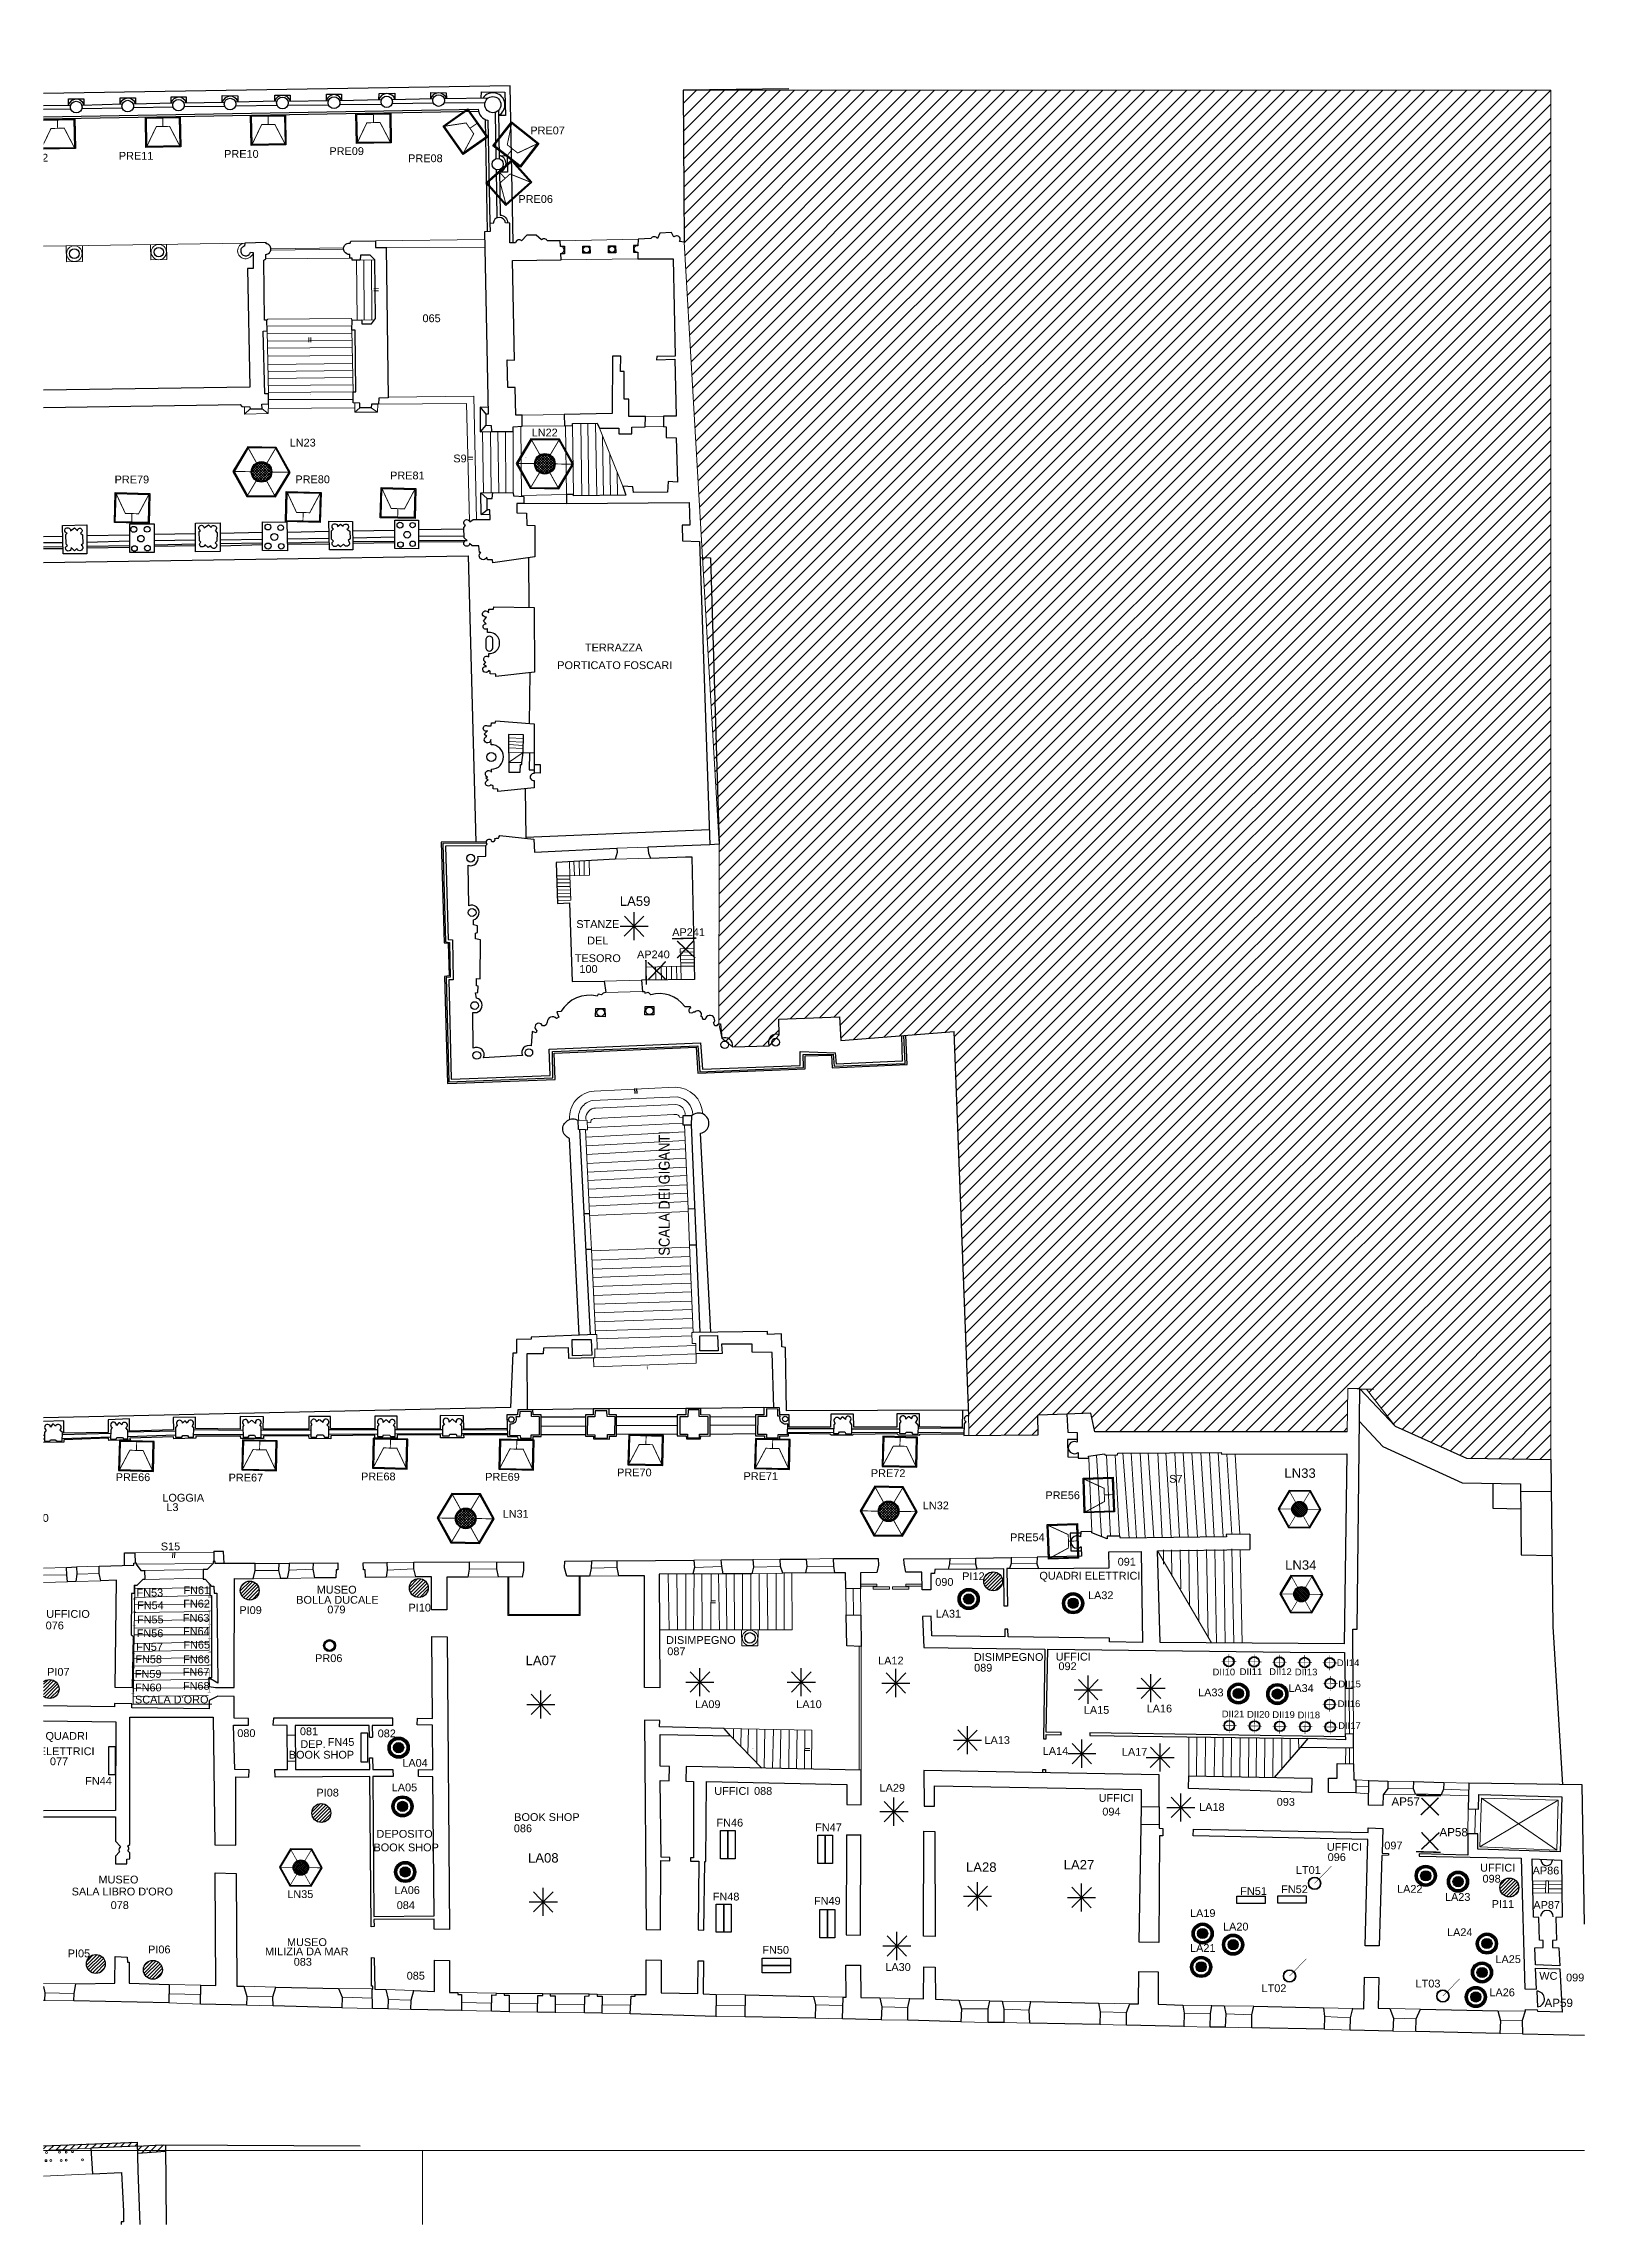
# Paper-space layout 'p_primo_dx' of a CAD drawing. Header units: millimetres. Extents: x 0 to 297, y 0 to 420.
# The model-space entities are those that its viewports show. They can reach past a viewport. Long polylines and large blocks are cut down to what shows.
import ezdxf
from ezdxf.enums import TextEntityAlignment as Align

# ---------------------------------------------------------------- set-up
doc = ezdxf.new("R2010")
doc.units = ezdxf.units.MM
for name, color, linetype, lineweight in [('_sottile', 253, 'Continuous', 5), ('LAMPADINE', 30, 'Continuous', 30), ('muri', 7, 'Continuous', 9), ('num.vani', 66, 'Continuous', 9)]:
    doc.layers.add(name, color=color, linetype=linetype, lineweight=lineweight)
doc.layers.add('xx_Nascosto', color=210, linetype='Continuous')
doc.layers.get('xx_Nascosto').freeze()
doc.styles.add('ducale_200', font='arial.ttf', dxfattribs={"height": 1})
doc.styles.get("Standard").update_dxf_attribs({"font": 'arial.ttf'})
pattern_1 = [(45, (-44129.952, -19082.304), (-6.5698648, 6.5698648), [])]

psp = doc.layouts.new('p_primo_dx')

msp = doc.modelspace()

# ---------------------------------------------------------------- texts
at = {"layer": 'LAMPADINE', "color": 150, "width": 767, "attachment_point": 1, "line_spacing_factor": 0.75, "style": 'ducale_200'}
for s, insert, char_height in [('PRE07', (21648, 4002.3), 15), ('PRE12', (20654, 3949.8), 15), ('PRE11', (20856.5, 3953.5), 15), ('PRE10', (21059, 3957.1), 15), ('PRE09', (21261.5, 3962.5), 15), ('PRE08', (21413, 3948.7), 15), ('PRE06', (21625.1, 3870.3), 15), ('LN23', (21185.1, 3401.7), 15), ('LN22', (21650.6, 3421.1), 15), ('PRE79', (20848.3, 3330.8), 15), ('PRE80', (21196.1, 3331.1), 15), ('PRE81', (21378.3, 3338.5), 15), ('LA59', (21820.1, 2521.1), 18.07), ('AP241 ', (21921, 2459.9), 15), ('AP240', (21853.3, 2417.1), 15), ('PRE66', (20850.5, 1411.3), 15), ('PRE67', (21067.6, 1410.6), 15), ('PRE68', (21322.4, 1412.7), 15), ('PRE69', (21561.3, 1412), 15), ('PRE70', (21815, 1420.5), 15), ('PRE71', (22058.2, 1413.4), 15), ('PRE72', (22303.2, 1419.1), 15), ('LN33', (23098.6, 1420.7), 18.07), ('LN32', (22403, 1357), 15), ('PRE56', (22638.9, 1376.6), 15), ('LN30 ', (20671.5, 1332.9), 15), ('LN31', (21594.8, 1340.9), 15), ('PRE54', (22570.9, 1295.7), 15), ('PI12', (22478.8, 1220.8), 15), ('LN34', (23100, 1243.9), 18.07), ('LA32', (22720.8, 1184.2), 15), ('PI09', (21088.3, 1155.6), 15), ('PI10', (21413.7, 1160.4), 15), ('LA31', (22427.7, 1148.7), 15), ('PR06', (21234.1, 1063.1), 15), ('LA07', (21638.9, 1060.2), 18.07), ('DII14', (23199.5, 1053.3), 13), ('PI07', (20718.5, 1036.8), 15), ('DII10', (22960.4, 1035.5), 13), ('DII11', (23012.6, 1036.1), 13), ('DII12', (23069.4, 1036.1), 13), ('DII13', (23118.7, 1035.5), 13), ('DII15', (23202.4, 1012.5), 13), ('LA33', (22932.6, 997.2), 15), ('LA34', (23106.1, 1005.6), 15), ('DII16', (23201.2, 974.5), 13), ('DII21', (22978.2, 954.8), 13), ('DII20', (23026.8, 954.1), 13), ('DII19', (23075.3, 953.5), 13), ('DII18', (23123.9, 952.9), 13), ('DII17', (23202.1, 932.4), 13), ('FN45', (21258.3, 902), 15), ('LA04', (21401.8, 861.8), 15), ('FN44', (20791.8, 827.1), 15), ('PI08', (21236.6, 804.5), 15), ('LA05', (21381.4, 814.5), 15), ('AP57 ', (23304.6, 787.8), 16), ('AP58 ', (23396.9, 729), 16), ('LA08', (21643.5, 680.5), 18.07), ('LA28', (22486, 662.7), 18.07), ('LA27', (22674, 667.4), 18.07), ('LT01', (23120.8, 655.6), 15), ('LN35  ', (21180.5, 609.2), 15), ('LA06', (21386.6, 616.9), 15), ('LA22', (23315.4, 619.3), 15), ('LA23', (23407.5, 603.7), 15), ('PI11', (23497.4, 590.3), 15), ('LA19', (22917.1, 572.7), 15), ('LA20', (22980.6, 546.7), 15), ('LA21', (22917.2, 505.6), 15), ('LA24', (23411.5, 535.9), 15), ('PI05', (20758.1, 495.2), 15), ('PI06', (20912.7, 502.8), 15), ('LA25', (23504.6, 484.1), 15), ('LT02', (23054.7, 428.2), 15), ('LT03', (23351, 437.2), 15), ('LA26', (23493, 420.2), 15), ('AP59 ', (23599, 400.6), 16)]:
    msp.add_mtext(s, dxfattribs=dict(at, insert=insert, char_height=char_height))
at = {"layer": 'LAMPADINE', "color": 150, "char_height": 15, "width": 767, "attachment_point": 1, "style": 'ducale_200'}
for s, insert in [('FN53', (20890.5, 1189.2)), ('FN61', (20980.7, 1193.8)), ('FN55', (20891.3, 1137.6)), ('FN54', (20891.6, 1164.9)), ('FN63', (20979.7, 1140.6)), ('FN62', (20980.4, 1168)), ('FN56', (20890.8, 1111.1)), ('FN64', (20980, 1115)), ('FN58', (20888.1, 1061.1)), ('FN57', (20889.9, 1085)), ('FN66', (20980.3, 1061)), ('FN65', (20980.6, 1089)), ('LA12', (22317.1, 1058.5)), ('FN59', (20887.2, 1032.9)), ('FN60', (20887.5, 1006.8)), ('FN67', (20979.4, 1036.9)), ('FN68', (20979.8, 1009.9)), ('LA09', (21964.9, 974.6)), ('LA10', (22159.6, 974.6)), ('LA16', (22833.6, 966.3)), ('LA15', (22712.8, 963.6)), ('LA13', (22521.7, 905.5)), ('LA14', (22633.8, 884.6)), ('LA17', (22786, 883)), ('LA29', (22319.9, 813.8)), ('LA18', (22934.7, 776.8)), ('FN46', (22006.2, 746.7)), ('FN47 ', (22196, 737.7)), ('AP86', (23576.2, 654.6)), ('FN48', (21999, 604.5)), ('FN49 ', (22193.7, 596.4)), ('FN51', (23013.7, 615.1)), ('FN52', (23092.4, 618.6)), ('AP87', (23577.6, 588.5)), ('FN50', (22094.4, 502)), ('LA30', (22330.9, 468.9))]:
    msp.add_mtext(s, dxfattribs=dict(at, insert=insert))
at = {"layer": 'muri', "linetype": 'ByBlock', "lineweight": 30, "style": 'ducale_200'}
for s, p in [('TERRAZZA', (21808.4, 2992.5)), ('STANZE', (21777.8, 2460.5)), ('DEL', (21777.8, 2428.8)), ('TESORO', (21777.8, 2394.8)), ('LOGGIA', (20980.3, 1356.8)), ('QUADRI ELETTRICI', (22724.5, 1206.8)), ('BOLLA DUCALE', (21276.9, 1160.4)), ('MUSEO', (21275.5, 1179.9)), ('UFFICIO', (20758.7, 1133.3)), ('DISIMPEGNO', (21976.2, 1083.1)), ('DISIMPEGNO', (22568.2, 1050.4)), ('UFFICI', (22692.5, 1051.1)), ("SCALA D'ORO", (20958.2, 968.6)), ('ELETTRICI', (20756.1, 869.1)), ('QUADRI', (20756.1, 898.6)), ('DEP.', (21230.1, 882.8)), ('BOOK SHOP', (21246.2, 862.4)), ('UFFICI', (22035.7, 792.7)), ('BOOK SHOP', (21679.9, 742.4)), ('UFFICI', (22775.1, 779.3)), ('DEPOSITO', (21406.1, 710.2)), ('BOOK SHOP', (21409.2, 684.1)), ('UFFICI', (23214.1, 685.1)), ('MUSEO', (20855.7, 622.3)), ('UFFICI', (23508.9, 645)), ("SALA LIBRO D'ORO", (20863.2, 599.2)), ('MUSEO', (21218.3, 501.8)), ('MILIZIA DA MAR', (21218, 484)), ('WC', (23606.4, 436.9))]:
    msp.add_text(s, height=15, dxfattribs=at).set_placement(p, align=Align.CENTER)
msp.add_text('PORTICATO FOSCARI', height=15, dxfattribs=at).set_placement((21699.8, 2958.5))
at = {"layer": 'muri', "linetype": 'ByBlock', "lineweight": 30, "width": 0.85}
msp.add_text('SCALA DEI GIGANTI', height=21, rotation=90, dxfattribs=at).set_placement((21916.2, 1949.9), align=Align.CENTER)
at = {"layer": 'num.vani', "linetype": 'Continuous', "char_height": 15, "attachment_point": 1}
for s, insert, width in [('{\\fArial|b0|i0|c0|p34;065}', (21440.6, 3640.9), 1389.35), ('{\\fArial|b0|i0|c0|p34;S9}', (21499.9, 3371.2), 1389.36), ('100', (21742.5, 2389), 1389.35), ('{\\fArial|b0|i0|c0|p34;S7}', (22877, 1408.2), 1389.36), ('S15', (20937.2, 1278.1), 1389.36), ('{\\fArial|b0|i0|c0|p34;091}', (22777.9, 1248.7), 1389.35), ('{\\fArial|b0|i0|c0|p34;090}', (22427, 1209.8), 1389.35), ('{\\fArial|b0|i0|c0|p34;079}', (21257.5, 1156.8), 1389.35), ('{\\fArial|b0|i0|c0|p34;076}', (20715.7, 1126.1), 1389.35), ('{\\fArial|b0|i0|c0|p34;087}', (21911.5, 1076.4), 1389.35), ('{\\fArial|b0|i0|c0|p34;089}', (22501.8, 1044.8), 1389.35), ('{\\fArial|b0|i0|c0|p34;092}', (22664, 1047.7), 1389.35), ('{\\fArial|b0|i0|c0|p34;080}', (21084.3, 918.9), 1389.35), ('{\\fArial|b0|i0|c0|p34;077}', (20723.9, 864.7), 1389.35), ('{\\fArial|b0|i0|c0|p34;088}', (22078.4, 807.7), 1389.35), ('{\\fArial|b0|i0|c0|p34;094}', (22748.4, 767.9), 1389.35), ('{\\fArial|b0|i0|c0|p34;093}', (23083.9, 786.7), 1389.35), ('{\\fArial|b0|i0|c0|p34;086}', (21616.3, 735.8), 1389.35), ('{\\fArial|b0|i0|c0|p34;096}', (23181.9, 680.4), 1389.35), ('{\\fArial|b0|i0|c0|p34;097}', (23290.8, 702.8), 1389.35), ('{\\fArial|b0|i0|c0|p34;098}', (23479.8, 638.9), 1389.35), ('{\\fArial|b0|i0|c0|p34;078}', (20840.7, 588.1), 1389.35), ('{\\fArial|b0|i0|c0|p34;083}', (21192.9, 479), 1389.35), ('{\\fArial|b0|i0|c0|p34;099}', (23640.5, 448.8), 1389.35)]:
    msp.add_mtext(s, dxfattribs=dict(at, insert=insert, width=width))
at = {"layer": 'num.vani', "linetype": 'Continuous', "char_height": 15, "width": 1389.35, "attachment_point": 1, "style": 'ducale_200'}
for s, insert in [('L3', (20947.9, 1353.7)), ('{\\fArial|b0|i0|c0|p34;081}', (21204.8, 922.5)), ('{\\fArial|b0|i0|c0|p34;082}', (21354.4, 918.4)), ('{\\fArial|b0|i0|c0|p34;084}', (21391, 588)), ('{\\fArial|b0|i0|c0|p34;085}', (21410.2, 452.3))]:
    msp.add_mtext(s, dxfattribs=dict(at, insert=insert))

# ---------------------------------------------------------------- blocks, each defined once
blk = doc.blocks.new('rea')
h = blk.add_hatch(color=256)
h.paths.add_polyline_path([(867, 1810), (867, 1109), (266, 1109), (266, 1810)], flags=16)
h.paths.add_polyline_path([(887, 1830), (887, 1089), (246, 1089), (246, 1830)])
for points in [[(887, 1830), (887, 1089), (246, 1089), (246, 1830)], [(867, 1810), (867, 1109), (266, 1109), (266, 1810)]]:
    blk.add_lwpolyline(points, close=True)
at = {"const_width": 20}
for points in [[(266, 1810), (685, 1600), (685, 1318), (266, 1109)], [(867, 1459), (685, 1459)]]:
    blk.add_lwpolyline(points, dxfattribs=at)
blk = doc.blocks.new('PIANTANA')
at = {"lineweight": 0}
h = blk.add_hatch(dxfattribs=at)
h.set_pattern_fill('ANSI31', color=256, scale=600, style=0)
h.set_pattern_definition([(45, (37136.21, 23067.97), (-53.03301, 53.03301), [])])
edge = h.paths.add_edge_path()
edge.add_arc((14258, -2729), 291, 0, 360)
blk.add_circle((14258, -2729), 291)
blk = doc.blocks.new('5ea4y')
h = blk.add_hatch(color=256)
edge = h.paths.add_edge_path(flags=16)
edge.add_arc((973, 697), 102, 0, 360)
edge = h.paths.add_edge_path()
edge.add_arc((973, 697), 112, 0, 360)
at = {"const_width": 10}
for points in [[(1130, 697), (815, 697)], [(973, 855), (973, 540)]]:
    blk.add_lwpolyline(points, dxfattribs=at)
for radius in [112, 102]:
    blk.add_circle((973, 697), radius)
at = {"color": 160, "insert": (996, 726), "char_height": 2, "width": 10.79, "attachment_point": 1, "style": 'ducale_200'}
blk.add_mtext('{\\H0.75x; }', dxfattribs=at)
blk = doc.blocks.new('sospensione normale')
h = blk.add_hatch(color=256)
h.paths.add_polyline_path([(24193.1, 756.4, 1), (24171.9, 756.4, 1)], flags=16)
h.paths.add_polyline_path([(24176, 756.4, -1), (24189, 756.4, -1)], flags=0)
h.paths.add_polyline_path([(24195.1, 756.4, 1), (24169.9, 756.4, 1)])
for radius in [13.6, 12.6, 11.6, 10.6, 6.52]:
    blk.add_circle((24182.5, 756.4), radius)
blk = doc.blocks.new('re')
at = {"const_width": 0.3}
for points in [[(51.55, 419.05), (51.66, 413.81)], [(55.72, 418.12), (52.08, 414.34)], [(52.09, 417.95), (55.87, 414.31)]]:
    blk.add_lwpolyline(points, dxfattribs=at)
blk = doc.blocks.new('LAMPADA_TAVOLO')
at = {"linetype": 'Continuous'}
blk.add_hatch(color=256, dxfattribs=at).paths.add_polyline_path([(114, 237, 0.20166), (-90, 248), (-84, 233, -0.20166), (107, 223, -1), (-107, -223, -0.664364), (-84, 233), (-90, 248, 0.664364), (-114, -237, 1)])
at = {"const_width": 20, "flags": 128}
blk.add_lwpolyline([(-349, 965), (0, 0)], dxfattribs=at)
for radius in [263, 247]:
    blk.add_circle((0, 0), radius)
blk = doc.blocks.new('l')
at = {"const_width": 0.2}
for points in [[(238.9, 339.3), (238.8, 342.3)], [(238.9, 340.8), (250.9, 341.1)], [(250.9, 339.6), (250.8, 342.6)]]:
    blk.add_lwpolyline(points, dxfattribs=at)
blk = doc.blocks.new('sr')
at = {"xscale": 2.03261301040023, "yscale": 2.03261301040023, "zscale": 2.032613010400235, "rotation": 87.50909969895497}
for p in [(24786.3, -1824.5), (24785.3, -1876.9), (24785.8, -1850.7), (24784.8, -1903), (24783.7, -1955.4), (24784.3, -1929.2), (24782.7, -2007.7), (24783.2, -1981.5)]:
    blk.add_blockref('l', p, dxfattribs=at)
blk = doc.blocks.new('FB')
h = blk.add_hatch(color=256)
edge = h.paths.add_edge_path(flags=16)
edge.add_arc((323.34, 430.98), 1.01, 0, 360)
edge = h.paths.add_edge_path()
edge.add_arc((323.34, 430.98), 1.27, 0, 360)
for radius in [1.27, 1.01]:
    blk.add_circle((323.34, 430.98), radius)

# ---------------------------------------------------------------- hatches: boundary and pattern name
at = {"layer": '_sottile'}
h = msp.add_hatch(dxfattribs=at)
h.set_pattern_fill('ANSI31', color=256, scale=6, style=0)
h.set_pattern_definition([(45, (0, 73.86), (-13.470384, 13.470384), [])])
h.paths.add_polyline_path([(21941.8, 4072.2), (21943.8, 3780), (22011.4, 2621.5), (22010.5, 2276.5), (22016.5, 2248.3), (22036.9, 2232), (22107.7, 2234), (22126.8, 2254.8), (22125.8, 2285), (22243, 2289.3), (22245.5, 2243.7), (22463.1, 2261), (22491, 1532.5), (22491.4, 1484), (22624.7, 1485.2), (22624.2, 1523.2), (22726.5, 1526.8), (22733.7, 1491.4), (22835.9, 1492.2), (23219.6, 1491.2), (23220.8, 1574.6), (23256.7, 1573.5), (23311.9, 1501.7), (23448.7, 1440.6), (23611, 1437.6), (23611, 4072.2)])
h = msp.add_hatch(dxfattribs=at)
h.set_pattern_fill('ANSI31', color=256, scale=74.329535, style=0)
h.set_pattern_definition(pattern_1)
h.paths.add_polyline_path([(20152, 79.5), (20230.7, 84.4), (20327.4, 90.6), (20328.9, 90.7), (20470.2, 97.2), (20566.5, 101.7), (20706.1, 108.3), (20802.7, 112.8), (20892.5, 117), (20892.3, 124.7), (20542.9, 110.8), (20151.5, 87.4)])
h = msp.add_hatch(dxfattribs=at)
h.set_pattern_fill('ANSI31', color=256, scale=74.329535, style=0)
h.set_pattern_definition(pattern_1)
h.paths.add_polyline_path([(20945.9, 119.3), (20938, 119.3), (20892.6, 117), (20892.5, 117), (20892.8, 102.7), (20946.1, 106.4)])
at = {"layer": 'LAMPADINE'}
h = msp.add_hatch(color=256, dxfattribs=at)
h.paths.add_polyline_path([(21701.8, 3307.3), (21728.9, 3352.7), (21703.2, 3398.9), (21650.3, 3399.7), (21623.1, 3354.3), (21648.9, 3308.1)], flags=16)
h.paths.add_polyline_path([(21702.8, 3305.4), (21731, 3352.6), (21704.2, 3400.7), (21649.2, 3401.5), (21621, 3354.3), (21647.8, 3306.3)])
h = msp.add_hatch(color=256, dxfattribs=at)
h.paths.add_polyline_path([(21156.8, 3291.6), (21183.9, 3337), (21158.2, 3383.3), (21105.3, 3384.1), (21078.1, 3338.7), (21103.9, 3292.4)], flags=16)
h.paths.add_polyline_path([(21157.8, 3289.8), (21186, 3337), (21159.2, 3385.1), (21104.3, 3385.9), (21076, 3338.7), (21102.8, 3290.7)])
at = {"layer": 'LAMPADINE', "linetype": 'Continuous'}
h = msp.add_hatch(color=256, dxfattribs=at)
h.paths.add_polyline_path([(21111.2, 3337.9, 1), (21150.8, 3337.9, 1)])
h.paths.add_polyline_path([(21113.1, 3337.9, -1), (21149, 3337.9, -1)], flags=16)
h = msp.add_hatch(color=256, dxfattribs=at)
h.paths.add_polyline_path([(21656.2, 3353.5, 1), (21695.8, 3353.5, 1)])
h.paths.add_polyline_path([(21658.1, 3353.5, -1), (21693.9, 3353.5, -1)], flags=16)
h = msp.add_hatch(dxfattribs=at)
h.set_pattern_fill('ANSI37', color=256, scale=29.043565, style=0)
h.set_pattern_definition([(45, (19023.2628, 944.47), (-2.5671127, 2.5671127), []), (135, (19023.2628, 944.47), (-2.5671127, -2.5671127), [])])
edge = h.paths.add_edge_path()
edge.add_arc((21676, 3353.5), 17.9, 0, 360)
h = msp.add_hatch(dxfattribs=at)
h.set_pattern_fill('ANSI37', color=256, scale=29.043565, style=0)
h.set_pattern_definition([(45, (18478.288, 928.852), (-2.5671127, 2.5671127), []), (135, (18478.288, 928.852), (-2.5671127, -2.5671127), [])])
edge = h.paths.add_edge_path()
edge.add_arc((21131, 3337.9), 17.9, 0, 360)
at = {"layer": 'LAMPADINE'}
h = msp.add_hatch(color=256, dxfattribs=at)
h.paths.add_polyline_path([(22363, 1292), (22390.2, 1337.4), (22364.4, 1383.6), (22311.5, 1384.4), (22284.4, 1339), (22310.1, 1292.8)], flags=16)
h.paths.add_polyline_path([(22364, 1290.2), (22392.3, 1337.4), (22365.5, 1385.4), (22310.5, 1386.3), (22282.3, 1339.1), (22309.1, 1291)])
h = msp.add_hatch(color=256, dxfattribs=at)
h.paths.add_polyline_path([(21549.4, 1278.4), (21576.6, 1323.8), (21550.8, 1370), (21497.9, 1370.8), (21470.8, 1325.4), (21496.5, 1279.2)], flags=16)
h.paths.add_polyline_path([(21550.4, 1276.5), (21578.6, 1323.7), (21551.9, 1371.8), (21496.9, 1372.6), (21468.7, 1325.4), (21495.4, 1277.4)])
at = {"layer": 'LAMPADINE', "linetype": 'Continuous'}
h = msp.add_hatch(color=256, dxfattribs=at)
h.paths.add_polyline_path([(21503.9, 1324.6, 1), (21543.4, 1324.6, 1)])
h.paths.add_polyline_path([(21505.7, 1324.6, -1), (21541.6, 1324.6, -1)], flags=16)
h = msp.add_hatch(color=256, dxfattribs=at)
h.paths.add_polyline_path([(22317.5, 1338.2, 1), (22357.1, 1338.2, 1)])
h.paths.add_polyline_path([(22319.3, 1338.2, -1), (22355.2, 1338.2, -1)], flags=16)
h = msp.add_hatch(dxfattribs=at)
h.set_pattern_fill('ANSI37', color=256, scale=29.043565, style=0)
h.set_pattern_definition([(45, (19684.5336, -1070.7754), (-2.5671127, 2.5671127), []), (135, (19684.5336, -1070.7754), (-2.5671127, -2.5671127), [])])
edge = h.paths.add_edge_path()
edge.add_arc((22337.3, 1338.2), 17.9, 0, 360)
at = {"layer": 'LAMPADINE'}
h = msp.add_hatch(color=256, dxfattribs=at)
h.paths.add_polyline_path([(23146.9, 1307.7), (23167.3, 1341.7), (23148, 1376.4), (23108.3, 1377), (23087.9, 1343), (23107.3, 1308.3)], flags=16)
h.paths.add_polyline_path([(23147.7, 1306.3), (23168.9, 1341.7), (23148.8, 1377.7), (23107.5, 1378.4), (23086.4, 1343), (23106.4, 1306.9)])
at = {"layer": 'LAMPADINE', "linetype": 'Continuous'}
h = msp.add_hatch(color=256, dxfattribs=at)
h.paths.add_polyline_path([(23112.8, 1342.3, 1), (23142.5, 1342.3, 1)])
h.paths.add_polyline_path([(23114.2, 1342.3, -1), (23141.1, 1342.3, -1)], flags=16)
h = msp.add_hatch(dxfattribs=at)
h.set_pattern_fill('ANSI37', color=256, scale=21.782673, style=0)
h.set_pattern_definition([(45, (21138.06, -464.4048), (-1.9253345, 1.9253345), []), (135, (21138.06, -464.4048), (-1.9253345, -1.9253345), [])])
edge = h.paths.add_edge_path()
edge.add_arc((23127.6, 1342.3), 13.4, 0, 360)
h = msp.add_hatch(dxfattribs=at)
h.set_pattern_fill('ANSI37', color=256, scale=29.043565, style=0)
h.set_pattern_definition([(45, (18870.918, -1084.416), (-2.5671127, 2.5671127), []), (135, (18870.918, -1084.416), (-2.5671127, -2.5671127), [])])
edge = h.paths.add_edge_path()
edge.add_arc((21523.7, 1324.6), 17.9, 0, 360)
at = {"layer": 'LAMPADINE'}
h = msp.add_hatch(color=256, dxfattribs=at)
h.paths.add_polyline_path([(23150.7, 1144.1), (23171, 1178.1), (23151.7, 1212.8), (23112.1, 1213.4), (23091.7, 1179.3), (23111, 1144.7)], flags=16)
h.paths.add_polyline_path([(23151.4, 1142.7), (23172.6, 1178.1), (23152.5, 1214.1), (23111.3, 1214.8), (23090.1, 1179.4), (23110.2, 1143.3)])
at = {"layer": 'LAMPADINE', "linetype": 'Continuous'}
h = msp.add_hatch(color=256, dxfattribs=at)
h.paths.add_polyline_path([(23116.5, 1178.7, 1), (23146.2, 1178.7, 1)])
h.paths.add_polyline_path([(23117.9, 1178.7, -1), (23144.8, 1178.7, -1)], flags=16)
h = msp.add_hatch(dxfattribs=at)
h.set_pattern_fill('ANSI37', color=256, scale=21.782673, style=0)
h.set_pattern_definition([(45, (21141.818, -628.027), (-1.9253345, 1.9253345), []), (135, (21141.818, -628.027), (-1.9253345, -1.9253345), [])])
edge = h.paths.add_edge_path()
edge.add_arc((23131.4, 1178.7), 13.4, 0, 360)
at = {"layer": 'LAMPADINE'}
h = msp.add_hatch(color=256, dxfattribs=at)
h.paths.add_polyline_path([(21225.8, 618.2), (21246.2, 652.2), (21226.9, 686.9), (21187.2, 687.5), (21166.8, 653.5), (21186.1, 618.8)], flags=16)
h.paths.add_polyline_path([(21226.6, 616.8), (21247.7, 652.2), (21227.7, 688.2), (21186.4, 688.9), (21165.2, 653.5), (21185.3, 617.4)])
at = {"layer": 'LAMPADINE', "linetype": 'Continuous'}
h = msp.add_hatch(color=256, dxfattribs=at)
h.paths.add_polyline_path([(21221.3, 652.8, 1), (21191.6, 652.8, 1)])
h.paths.add_polyline_path([(21193, 652.8, -1), (21219.9, 652.8, -1)], flags=16)
h = msp.add_hatch(dxfattribs=at)
h.set_pattern_fill('ANSI37', color=256, scale=21.782673, style=0)
h.set_pattern_definition([(45, (19216.935, -1153.9023), (-1.9253345, 1.9253345), []), (135, (19216.935, -1153.9023), (-1.9253345, -1.9253345), [])])
edge = h.paths.add_edge_path()
edge.add_arc((21206.5, 652.8), 13.4, 0, 360)

# ---------------------------------------------------------------- linework, layer by layer
at = {"layer": '_sottile'}
for p, q in [((21632.5, 3447.1), (21713.1, 3448.5)), ((21869.3, 3444.4), (21903.9, 3445)), ((21632.2, 3425.9), (21713.5, 3426.5)), ((21868.9, 3424.5), (21904.4, 3425.1)), ((21761.8, 2562.1), (21724.2, 2560.9)), ((21724.2, 2560.9), (21726, 2513.7)), ((21725.5, 2527.3), (21699.5, 2526.9)), ((21790.2, 2357.8), (21861.8, 2360.1)), ((21793, 2336.6), (21863.5, 2338.1)), ((23003.7, 1447.5), (23013.1, 1294.3)), ((22958.6, 1085.2), (22854.8, 1262.2)), ((23013.7, 1265), (23017.4, 1084.8)), ((20887.5, 1195.4), (20883.8, 967.2)), ((21604.8, 1212), (21604.8, 1137.7)), ((21606.8, 1212), (21606.8, 1139.7)), ((21742.2, 1139.7), (21742.2, 1213.2)), ((21744.2, 1137.7), (21744.2, 1213.2)), ((22283.3, 1198), (22314.8, 1198)), ((22283.3, 1194), (22314.8, 1194)), ((22307.7, 1192.6), (22307.7, 1188.6)), ((22307.7, 1192.6), (22339.2, 1192.6)), ((22307.7, 1188.6), (22339.2, 1188.6)), ((22314.8, 1198), (22314.8, 1194)), ((22339.2, 1192.6), (22339.2, 1188.6)), ((22344.8, 1192.6), (22344.8, 1188.6)), ((22344.8, 1192.6), (22376.3, 1192.6)), ((22344.8, 1188.6), (22376.3, 1188.6)), ((22370.5, 1198), (22370.5, 1194)), ((22370.5, 1198), (22401.8, 1198)), ((22370.5, 1194), (22401.8, 1194)), ((22376.3, 1192.6), (22376.3, 1188.6)), ((21604.8, 1137.7), (21744.2, 1137.7)), ((21606.8, 1139.7), (21742.2, 1139.7)), ((22054.4, 1110), (22086.2, 1110.1)), ((22280.3, 1078.6), (22280.6, 840.3)), ((22284.3, 1078.4), (22284.6, 840.3)), ((22914.8, 829.3), (22914.5, 903.7)), ((23509.2, 377.5), (23562.1, 376.5)), ((23514.1, 358.2), (23556, 358.3))]:
    msp.add_line(p, q, dxfattribs=at)
for points in [[(21941.8, 4072.2), (21943.8, 3780), (22011.4, 2621.5), (22010.5, 2276.5), (22016.5, 2248.3), (22036.9, 2232), (22107.7, 2234), (22126.8, 2254.8), (22125.8, 2285), (22243, 2289.3), (22245.5, 2243.7), (22463.1, 2261), (22491, 1532.5), (22491.4, 1484), (22624.7, 1485.2), (22624.2, 1523.2), (22726.5, 1526.8), (22733.7, 1491.4), (22835.9, 1492.2), (23219.6, 1491.2), (23220.8, 1574.6), (23220.8, 1574.6), (23256.7, 1573.5), (23311.9, 1501.7), (23448.7, 1440.6), (23611, 1437.6), (23611, 4072.2), (21941.8, 4072.2)], [(19784.7, 3757.4), (21098.6, 3778.1)], [(21560.1, 3784.9), (21350.1, 3782.6)], [(21855.2, 3785.7), (21705.4, 3782.7)], [(20786.7, 3773.2), (20786.7, 3742.7), (20755.6, 3742.3), (20755.2, 3772.7)], [(20948.2, 3775.7), (20948.8, 3746.3), (20917.7, 3745.7), (20917.3, 3775.2)], [(21301.1, 3749.3), (21139.1, 3747.5)], [(21288.9, 3766.2), (21148.6, 3764.3)], [(21289, 3769.1), (21148.8, 3767.2)], [(21313.5, 3745.3), (21315.1, 3630.1)], [(21321, 3745.3), (21348.7, 3745.6)], [(21327.8, 3745.4), (21328.5, 3630.1)], [(21342.5, 3745.6), (21343.3, 3630)], [(21560.7, 3770.3), (21370.7, 3769.6)], [(21855, 3747.6), (21707.1, 3746)], [(21305, 3630), (21303.5, 3632.9), (21143.1, 3631.8), (21141.4, 3629.7)], [(21304.8, 3618.7), (21141.5, 3618.4)], [(21141.5, 3609), (21144.2, 3488.1)], [(21304.7, 3610.5), (21307, 3491.7)], [(21323.8, 3630.1), (21348.1, 3629.9)], [(21304.8, 3604.4), (21141.6, 3603.3)], [(21305.1, 3590.6), (21141.9, 3589.5)], [(21305.3, 3577.5), (21142.2, 3576)], [(21305.6, 3562.1), (21142.6, 3560.6)], [(21305.9, 3546.6), (21142.9, 3544.3)], [(21306.2, 3532.8), (21143.2, 3531.2)], [(21306.5, 3519.3), (21143.5, 3517.4)], [(21306.7, 3505.1), (21143.8, 3504)], [(21307, 3491.7), (21144.1, 3490.5)], [(21374.8, 3481.5), (21539.6, 3483.4), (21544.7, 3246.5)], [(21144.2, 3468.6), (21143.5, 3450.3), (21097.9, 3449.1), (21098.2, 3463.6)], [(21097.9, 3449.1), (21109.1, 3459)], [(21143.5, 3450.3), (21131.9, 3459)], [(21310.3, 3461.1), (21143.9, 3459.6)], [(21307.3, 3477), (21144.2, 3477.1)], [(21354.6, 3468), (21354.1, 3452.7), (21310.3, 3452.7), (21310.3, 3470.4)], [(21310.3, 3452.7), (21320, 3461.4)], [(21354.1, 3452.7), (21341.9, 3461.3)], [(21356.2, 3468), (21525.5, 3469.4), (21530.8, 3243.5)], [(21556.1, 3415.2), (21558.2, 3297.9)], [(21571.1, 3415.6), (21572.7, 3298)], [(21585.8, 3415.6), (21587.3, 3297.9)], [(21600.2, 3415.6), (21600.7, 3297.8)], [(21614.9, 3415.7), (21615.2, 3297.7)], [(21629.7, 3425.7), (21630.9, 3290.6)], [(21717.6, 3294.5), (21716, 3426.6)], [(21729, 3427.4), (21731, 3294.5)], [(21745.2, 3430.9), (21747.3, 3291.8)], [(21758.6, 3431.2), (21760.5, 3292)], [(21773.2, 3431.4), (21775.8, 3292.1)], [(21781, 3422), (21825.8, 3310.1)], [(21787, 3406.2), (21789, 3292.3)], [(21802.3, 3292.4), (21800.7, 3372.6)], [(21815.5, 3292.6), (21815.1, 3336.6)], [(21717.6, 3294.5), (21630.9, 3292.5)], [(21717.4, 3276.8), (21635.6, 3276.9)], [(21605.9, 2826.4), (21635.1, 2825.1)], [(21634.9, 2818), (21606, 2819.3)], [(21634.8, 2811.4), (21606, 2813.1)], [(21634.7, 2805.5), (21606.1, 2807)], [(21634.5, 2798.1), (21606.1, 2798.8)], [(21634.5, 2798.1), (21606.3, 2778.5)], [(21631.5, 2779), (21606.3, 2778.5)], [(21814.3, 2613.7), (21873.8, 2615.9)], [(21698.3, 2560.5), (21724.2, 2560.9)], [(21724.2, 2560.9), (21723.3, 2587.9)], [(21732.7, 2561.2), (21731.9, 2588.3)], [(21742.5, 2561.5), (21742, 2588.9)], [(21751.9, 2561.8), (21751.4, 2589.4)], [(21761.8, 2562.1), (21761.1, 2589.9)], [(21879.1, 2594.6), (21811.5, 2592.6)], [(21698.5, 2554.4), (21724.4, 2554.4)], [(21698.7, 2547.2), (21724.7, 2547.6)], [(21698.8, 2540.5), (21725, 2540.5)], [(21699, 2533.4), (21725.2, 2534)], [(21699.6, 2520.2), (21725.8, 2520.2)], [(21699.8, 2513), (21726, 2513.7)], [(21870.8, 2360.2), (21870.4, 2384.8), (21937.6, 2386.8), (21936.4, 2420.4), (21962.4, 2420.8)], [(21962.8, 2414.3), (21936.6, 2413.7)], [(21963, 2407.1), (21936.8, 2407.2)], [(21963.1, 2400.4), (21937.1, 2400.1)], [(21963.3, 2393.3), (21937.3, 2393.4)], [(21888.9, 2385.4), (21889.7, 2360.4)], [(21899.9, 2385.7), (21900.5, 2360.5)], [(21909.9, 2386), (21910.3, 2360.6)], [(21919.3, 2386.3), (21919.6, 2360.7)], [(21929, 2386.6), (21929.8, 2360.8)], [(21963.4, 2387.2), (21937.6, 2386.8)], [(21937.6, 2386.8), (21938.3, 2360.9)], [(21944.7, 2081.9), (21951.5, 1920.3), (21954.3, 1850.2), (21961, 1682.5), (21959, 1682.1), (21959.4, 1660.9), (21966.3, 1660.8), (21966.8, 1622.9), (21770.2, 1616.3), (21769.6, 1633.4), (21772.1, 1633.4), (21772.4, 1650.5), (21776.9, 1650.4), (21776.2, 1678.1), (21773.3, 1678.1), (21765.7, 1841.9), (21762.1, 1911.1), (21754.1, 2072.4), (21757.7, 2072.3), (21757.2, 2090.2), (21740.1, 2090.4)], [(21945.2, 2068.1), (21754.8, 2058.1)], [(21941.1, 2084.9), (21757.6, 2076)], [(21946, 2051.4), (21755.6, 2041.4)], [(21946.6, 2035.5), (21756.4, 2024.7)], [(21947.4, 2017.6), (21757.3, 2007.6)], [(21948.1, 2000.1), (21758.1, 1990.9)], [(21948.8, 1984.2), (21758.9, 1974.6)], [(21949.5, 1966.3), (21759.8, 1957.9)], [(21950.2, 1950), (21760.6, 1941.2)], [(21950.9, 1934.5), (21761.4, 1925.3)], [(21951.7, 1915), (21762.3, 1907)], [(21954.5, 1846.2), (21765.9, 1839)], [(21955.2, 1828.7), (21766.7, 1821.1)], [(21955.9, 1810.7), (21767.5, 1804)], [(21956.5, 1795.3), (21768.2, 1788.1)], [(21957.2, 1776.9), (21769, 1770.6)], [(21957.9, 1760.2), (21769.9, 1753.1)], [(21958.6, 1742.7), (21770.6, 1736.4)], [(21959.2, 1726.4), (21771.4, 1720.1)], [(21959.9, 1708.9), (21772.2, 1702.6)], [(21960.6, 1691.4), (21773, 1685.5)], [(21966.6, 1640.9), (21772.1, 1633.4)], [(21959.1, 1675.6), (21776.4, 1669.9)], [(21966.4, 1657.1), (21776.9, 1650.4)], [(22722.4, 1440.4), (22728, 1299.1)], [(22737.2, 1446.4), (22746.5, 1289.6)], [(22756.7, 1446.3), (22764.4, 1290.4)], [(22773, 1446.6), (22781.5, 1290.3)], [(22787.7, 1450.4), (22800.2, 1286.5)], [(22804, 1450.4), (22814, 1286.7)], [(22821.1, 1450.5), (22831.1, 1286.9)], [(22836.6, 1450.6), (22847.4, 1287.1)], [(22855.2, 1450.7), (22863.6, 1287.4)], [(22870.7, 1450.7), (22880.7, 1287.6)], [(22887.8, 1450.8), (22897.1, 1287.8)], [(22904.1, 1450.9), (22913.3, 1288)], [(22920.4, 1451), (22931.2, 1288.3)], [(22938.2, 1451), (22948.3, 1288.5)], [(22954.5, 1451.1), (22963.8, 1288.7)], [(22971.5, 1451.2), (22980.9, 1289)], [(22987.8, 1447.7), (22997.2, 1293.8)], [(20887.2, 1258), (21037.8, 1259.8)], [(22865.8, 1263.8), (22866.1, 1236.6)], [(22881.2, 1264), (22882.2, 1213.5)], [(22898.3, 1264.1), (22899.5, 1188.9)], [(22914.5, 1264.2), (22916.2, 1157.5)], [(22930.8, 1264.4), (22934.3, 1126.6)], [(22948.6, 1264.5), (22952.2, 1096.2)], [(22964.9, 1264.6), (22967.8, 1085.2)], [(22981.9, 1264.8), (22984.9, 1085.1)], [(22997.8, 1266), (23001.5, 1084.9)], [(20696.2, 1228.1), (20755.7, 1230.3)], [(20775.2, 1231.2), (20818.4, 1232.4)], [(20775.4, 1217.3), (20818.5, 1218.6)], [(20889.7, 1236.4), (21037.8, 1237.8)], [(20906.1, 1224.3), (21018.5, 1226.4)], [(21118.4, 1238), (21164.7, 1237.9)], [(21164.5, 1224.1), (21118.9, 1224.1)], [(21183.6, 1225), (21230.5, 1226.6)], [(21183.9, 1238.4), (21230.7, 1238.4)], [(21372.3, 1239.9), (21424, 1240.1)], [(21372.8, 1224.8), (21423.8, 1227.5)], [(21530.2, 1240.7), (21583.5, 1240.5)], [(21583.3, 1227.5), (21530.4, 1226.8)], [(21814.8, 1230.2), (21765.2, 1229.1)], [(21765.4, 1242.9), (21815.1, 1243.2)], [(22151.2, 1219.2), (22151.6, 1110.1), (21896.1, 1109.9)], [(21914.8, 1109.9), (21913.5, 1217.8)], [(21931.1, 1109.9), (21929.8, 1217.5)], [(21947.3, 1110), (21946.9, 1218)], [(22018.9, 1217.9), (21960.7, 1218.2)], [(21962, 1110), (21963.1, 1218.2)], [(21962.8, 1244.2), (22015.3, 1244.9)], [(22016.3, 1232.2), (21963.8, 1230.3)], [(21978.3, 1110), (21977.8, 1218.1)], [(21995.4, 1110), (21995.7, 1218)], [(22011.7, 1110), (22010.3, 1218)], [(22026.3, 1110), (22025, 1217.4)], [(22040.9, 1110), (22040.4, 1217.1)], [(22056.4, 1110.1), (22055.9, 1217.7)], [(22071.9, 1110.1), (22072.2, 1218.2)], [(22133.7, 1219.1), (22074.2, 1218.2)], [(22128.5, 1246.1), (22076, 1245.4)], [(22129, 1232.2), (22077.3, 1230.7)], [(22089, 1110.1), (22088.5, 1218.4)], [(22105.2, 1110.1), (22103.9, 1218.6)], [(22120.7, 1110.1), (22121, 1218.9)], [(22136.2, 1110.1), (22136.5, 1218.7)], [(22233.8, 1220.1), (22177.6, 1219.9)], [(22231.4, 1247.4), (22178.9, 1246.4)], [(22179.9, 1232.1), (22231.6, 1232.8)], [(22452, 1226.8), (22507.8, 1227)], [(22505.1, 1236.4), (22454.6, 1237.3)], [(22454.8, 1247.5), (22504.9, 1248.2)], [(22625.8, 1228.1), (22569.6, 1227.9)], [(22573.1, 1238), (22622.7, 1237.1)], [(22622.9, 1250.1), (22573.3, 1249.4)], [(20757.6, 1202.6), (20693.7, 1200.5)], [(20696, 1214.7), (20756.2, 1216.1)], [(20821.9, 1204.7), (20773.5, 1203.1)], [(20887.1, 1172.3), (21030.7, 1176.8)], [(20887.4, 1189.4), (21030.8, 1191)], [(20906.2, 1207.2), (21018.6, 1209.3)], [(21114.6, 1208.3), (21168.3, 1209)], [(21233.8, 1210.2), (21180.1, 1209.2)], [(21371, 1211.4), (21428, 1212.4)], [(21528.1, 1211.8), (21587.1, 1212.4)], [(21761.6, 1213.3), (21818.6, 1213.9)], [(22254.7, 1189.7), (22255.7, 1138.8)], [(22269, 1189.4), (22269.7, 1138.5)], [(22283.3, 1189.1), (22283.8, 1138.3)], [(20886.6, 1143.5), (21030.3, 1145.7)], [(20886.9, 1158.3), (21030.5, 1160.2)], [(20885.9, 1100.7), (21029.7, 1100.7)], [(20886.1, 1113.2), (21029.9, 1115.4)], [(20886.4, 1128.2), (21030.1, 1129.2)], [(22086.2, 1110.1), (22086, 1079.3), (22054.6, 1079.1), (22054.4, 1110)], [(20885.2, 1054.7), (21029.1, 1056.8)], [(20885.4, 1068.2), (21029.3, 1070.9)], [(20885.7, 1084), (21029.5, 1086.6)], [(20884.5, 1013), (21028.6, 1015)], [(20884.7, 1026.4), (21028.8, 1028.4)], [(20884.9, 1040.2), (21028.9, 1042.1)], [(20880.1, 967.2), (21035.4, 967.2)], [(20884, 982.2), (21028.2, 983.6)], [(20884.2, 997.4), (21028.4, 999.1)], [(23215.7, 998), (23215.7, 909.7)], [(23223.6, 909.8), (23223.4, 997.9)], [(23231.6, 909.9), (23231.1, 997.8)], [(22189.1, 842.3), (22189.6, 917.4), (22021.2, 920.5)], [(22033.2, 906.4), (22093.1, 844.3)], [(22039.1, 920.1), (22038.8, 900.6)], [(22053.8, 919.9), (22053.1, 885.7)], [(22067.6, 919.6), (22066.7, 871.6)], [(22083.9, 919.3), (22083.5, 854.2)], [(22099.3, 919), (22098, 844.2)], [(22115.6, 918.7), (22114.2, 843.9)], [(22130.2, 918.5), (22128.9, 843.6)], [(22145.7, 918.2), (22145.1, 843.2)], [(22161.2, 917.9), (22159.8, 842.9)], [(22175.8, 917.6), (22175.2, 842.6)], [(22929.9, 903.5), (22929.8, 829.1)], [(22946.6, 903.2), (22946.5, 828.8)], [(22964.5, 903), (22963.6, 828.5)], [(22980.8, 902.8), (22980.3, 828.2)], [(22997.1, 902.5), (22996.1, 827.9)], [(23013.3, 902.3), (23012.8, 827.6)], [(23030.4, 902.1), (23029.5, 827.3)], [(23045.1, 901.9), (23044.5, 827)], [(23060.9, 901.6), (23060.4, 826.7)], [(23077.2, 901.4), (23076.7, 826.4)], [(23093.9, 901.2), (23093.6, 843.1)], [(23109.8, 901), (23109.9, 861.7)], [(23126, 900.7), (23126.1, 880.3)], [(23216.1, 852.8), (23216.7, 883.2)], [(23223.7, 852.6), (23223.6, 883.1)], [(23231.8, 852.5), (23231.5, 883)], [(23236.1, 821.5), (23261.3, 820.6)], [(23236.1, 808.9), (23261.1, 808.2)], [(23297.6, 804.9), (23346.8, 804)], [(23297.9, 819.1), (23347.5, 818.2)], [(23405, 803.4), (23453, 802)], [(23405.3, 816.4), (23453.3, 815.5)], [(23236, 796.3), (23260.8, 794.9)], [(23350.7, 793.8), (23288.9, 792.8)], [(23400.4, 792.9), (23452.8, 791)], [(23452.4, 765.5), (23451.5, 717.9)], [(23466.1, 765.2), (23465.2, 717.6)], [(23625.2, 782.7), (23477.6, 786.6), (23474.6, 692.6), (23622.6, 686.3), (23625.2, 782.7)], [(23625.2, 782.7), (23474.6, 692.6)], [(23477.6, 786.6), (23622.6, 686.3)], [(23576.2, 627.6), (23632.4, 626.6)], [(23576.3, 620.8), (23601.3, 620.3)], [(23576.5, 612.7), (23601.2, 612.2)], [(23576.7, 604.3), (23632.5, 603.3)], [(23601.4, 627.2), (23606.6, 627.1), (23606.4, 603.8), (23601.1, 604), (23601.4, 627.2)], [(23606.4, 612.2), (23632.5, 611.7)], [(23606.5, 620.2), (23632.5, 619.8)], [(20773.7, 429.2), (20710.6, 429.9)], [(20953.1, 427.6), (21014.5, 426.4)], [(21158.5, 423), (21096.7, 424.5)], [(21278.9, 420), (21344.8, 419.5)], [(20769.8, 396.3), (20713.3, 397.3)], [(20713.9, 412), (20770.5, 410.5)], [(21013.4, 390.2), (20952.4, 392.6)], [(20952.8, 410.1), (21014, 408.3)], [(21153.4, 386.9), (21102.1, 388.2)], [(21102.4, 404.5), (21152.9, 404)], [(21344.1, 381.8), (21285.5, 382.9)], [(21286.3, 403.2), (21344, 401.3)], [(21424.1, 416.2), (21370, 418.4)], [(21418.1, 380), (21374.2, 380.8)], [(21374.5, 398.7), (21418.5, 397.9)], [(21508.6, 412.2), (21582.7, 411.2)], [(21573.4, 392.1), (21515.8, 393.1)], [(21573.1, 376.4), (21515.8, 377.9)], [(21597.7, 410.6), (21672, 410.8)], [(21662.1, 390.5), (21607.3, 391.3)], [(21686.4, 410.2), (21761.3, 409.6)], [(21752.8, 389.4), (21696, 390.1)], [(21850, 408.8), (21776.3, 409.3)], [(21841.1, 388.2), (21786.1, 389)], [(22005.2, 387.7), (22061.8, 386.7)], [(22005.4, 408.8), (22062, 407.8)], [(22249.9, 403.6), (22192.9, 405)], [(22196.7, 388.7), (22249.4, 387.5)], [(22378, 400.9), (22320.6, 401.9)], [(22374, 383.8), (22324, 385.2)], [(22532.1, 396.4), (22472.3, 397.5)], [(22529, 381), (22477.3, 381.2)], [(22610.6, 395), (22555.7, 396)], [(22607.9, 378.4), (22559.1, 380.1)], [(22741.2, 391.8), (22801, 390.7)], [(22959.2, 387.5), (22903.1, 388.1)], [(23039.8, 386), (22982.8, 387)], [(23173.6, 382.7), (23230.5, 381.7)], [(23301.7, 381.6), (23360.7, 380.6)], [(21661.8, 374.4), (21607.3, 375.4)], [(21752.5, 373.2), (21695.9, 374.2)], [(21840.3, 371.2), (21785.8, 372.6)], [(22005.1, 366.5), (22061.6, 365.5)], [(22196.2, 363.1), (22248.7, 361.7)], [(22374, 359), (22323.1, 359.9)], [(22528.5, 355), (22476.5, 355.9)], [(22608.7, 353.5), (22558.6, 354.9)], [(22743.7, 350.7), (22795, 349.3)], [(22795, 373.8), (22744.2, 375.5)], [(22956, 346), (22905.2, 346.9)], [(22906.1, 373), (22956.5, 371.6)], [(23036.2, 344.6), (22984.9, 345.5)], [(22985.8, 371.1), (23036.2, 369.8)], [(23225.3, 339.9), (23175.3, 341.6)], [(23225.7, 363.9), (23176.1, 366)], [(23351.8, 337.2), (23307.1, 338)], [(23352.2, 362), (23308.3, 362.8)], [(23513.3, 333.9), (23556.8, 333.1)], [(20706.1, 108.3), (20802.7, 112.8)], [(20805.6, 63.4), (20709.6, 58.9)], [(20701.8, -39.4), (20780.1, -39.4)]]:
    msp.add_lwpolyline(points, dxfattribs=at)
for points in [[(21979.6, 2102.8, 0.40895), (21926.4, 2153.9), (21770.9, 2146.5, 0.419375), (21723.5, 2092)], [(21960.8, 2100.9, 0.358925), (21931, 2135.5), (21767.7, 2128.3), (21767.7, 2128.3, 0.421193), (21741.4, 2090.4)], [(21945.4, 2099, 0.454049), (21927.1, 2120.9), (21773.5, 2113.9), (21770.3, 2113.6, 0.417348), (21755.2, 2090.2)], [(21941.3, 2096.2), (21935.6, 2095.9, 0.370867), (21927.1, 2101.8), (21923.9, 2101.8), (21772.2, 2094, 0.456332), (21764.2, 2086.1), (21757.4, 2085.7)]]:
    msp.add_lwpolyline(points, format="xyb", dxfattribs=at)
for centre, radius in [((20770.8, 3757.8), 15), ((20933.3, 3760.8), 14.7), ((22070.5, 1094.7), 14.9), ((20716.3, 88.9), 1.87), ((20717.1, 104.7), 1.87), ((20725.7, 89.3), 1.87), ((20742.3, 105.5), 1.87), ((20745.6, 89.3), 1.87), ((20755.4, 105.5), 1.87), ((20755.4, 90), 1.87), ((20767.5, 106.2), 1.87), ((20786.6, 90.8), 1.87)]:
    msp.add_circle(centre, radius, dxfattribs=at)
msp.add_arc((21100.1, 3763.1), 15.1, 95.7662, 348.9829, dxfattribs=at)
at = {"layer": 'LAMPADINE'}
for p, q in [((21828.8, 2444.4), (21866.6, 2483.1)), ((21866.4, 2444.1), (21829.1, 2483.3)), ((21847.7, 2436.7), (21847.7, 2490.8)), ((21820.7, 2463.7), (21874.8, 2463.7)), ((21947.1, 1009.7), (22001.2, 1009.7)), ((21955.3, 990.3), (21993.1, 1029.1)), ((21992.8, 990.1), (21955.5, 1029.3)), ((21974.2, 982.6), (21974.2, 1036.7)), ((22142.2, 1009.7), (22196.3, 1009.7)), ((22150.4, 990.3), (22188.1, 1029.1)), ((22187.9, 990.1), (22150.6, 1029.3)), ((22169.2, 982.6), (22169.2, 1036.7)), ((22324.2, 1007.8), (22378.3, 1007.8)), ((22332.4, 988.5), (22370.1, 1027.2)), ((22369.9, 988.2), (22332.6, 1027.4)), ((22351.3, 980.8), (22351.3, 1034.9)), ((22702.3, 975.7), (22740.1, 1014.4)), ((22739.9, 975.4), (22702.6, 1014.6)), ((22721.2, 968), (22721.2, 1022.1)), ((22823.1, 978.3), (22860.9, 1017.1)), ((22860.7, 978.1), (22823.4, 1017.3)), ((22842, 970.7), (22842, 1024.8)), ((21641.3, 966.5), (21695.4, 966.5)), ((21649.4, 947.1), (21687.2, 985.8)), ((21687, 946.9), (21649.7, 986.1)), ((21668.3, 939.4), (21668.3, 993.5)), ((22694.2, 995), (22748.3, 995)), ((22815, 997.7), (22869.1, 997.7)), ((22488.8, 870.8), (22488.8, 924.9)), ((22461.8, 897.9), (22515.9, 897.9)), ((22470, 878.5), (22507.7, 917.2)), ((22507.5, 878.3), (22470.2, 917.5)), ((22690.2, 852.6), (22728, 891.4)), ((22727.7, 852.4), (22690.4, 891.6)), ((22709.1, 845), (22709.1, 899.1)), ((22840.6, 845.3), (22878.4, 884.1)), ((22878.2, 845.1), (22840.9, 884.3)), ((22859.5, 837.6), (22859.5, 891.7)), ((22682, 872), (22736.1, 872)), ((22832.5, 864.7), (22886.6, 864.7)), ((22320.5, 760.4), (22374.6, 760.4)), ((22328.7, 741), (22366.5, 779.8)), ((22366.2, 740.8), (22328.9, 780)), ((22347.6, 733.3), (22347.6, 787.5)), ((22872.4, 768.4), (22926.5, 768.4)), ((22880.6, 749), (22918.4, 787.7)), ((22918.1, 748.8), (22880.8, 788)), ((22899.5, 741.3), (22899.5, 795.4)), ((21654.1, 567.4), (21691.8, 606.2)), ((21691.6, 567.2), (21654.3, 606.4)), ((21672.9, 559.7), (21672.9, 613.8)), ((22481.4, 597.5), (22535.5, 597.5)), ((22489.6, 578.2), (22527.3, 616.9)), ((22527.1, 577.9), (22489.8, 617.1)), ((22508.4, 570.5), (22508.4, 624.6)), ((22681.4, 595.2), (22735.5, 595.2)), ((22689.5, 575.8), (22727.3, 614.6)), ((22727.1, 575.6), (22689.8, 614.8)), ((22708.4, 568.1), (22708.4, 622.2)), ((21645.9, 586.8), (21700, 586.8)), ((22334.2, 482.6), (22372, 521.4)), ((22371.8, 482.4), (22334.4, 521.6)), ((22353.1, 474.9), (22353.1, 529)), ((22326, 502), (22380.2, 502)), ((23584, 415.2), (23585.5, 384.7))]:
    msp.add_line(p, q, dxfattribs=at)
for points in [[(21702.8, 3305.4), (21731, 3352.6), (21704.2, 3400.7), (21649.2, 3401.5), (21621, 3354.3), (21647.8, 3306.3)], [(21701.8, 3307.3), (21728.9, 3352.7), (21703.2, 3398.9), (21650.3, 3399.7), (21623.1, 3354.3), (21648.9, 3308.1)], [(21157.8, 3289.8), (21186, 3337), (21159.2, 3385.1), (21104.3, 3385.9), (21076, 3338.7), (21102.8, 3290.7)], [(21156.8, 3291.6), (21183.9, 3337), (21158.2, 3383.3), (21105.3, 3384.1), (21078.1, 3338.7), (21103.9, 3292.4)], [(22364, 1290.2), (22392.3, 1337.4), (22365.5, 1385.4), (22310.5, 1386.3), (22282.3, 1339.1), (22309.1, 1291)], [(21550.4, 1276.5), (21578.6, 1323.7), (21551.9, 1371.8), (21496.9, 1372.6), (21468.7, 1325.4), (21495.4, 1277.4)], [(21549.4, 1278.4), (21576.6, 1323.8), (21550.8, 1370), (21497.9, 1370.8), (21470.8, 1325.4), (21496.5, 1279.2)], [(22363, 1292), (22390.2, 1337.4), (22364.4, 1383.6), (22311.5, 1384.4), (22284.4, 1339), (22310.1, 1292.8)], [(23147.7, 1306.3), (23168.9, 1341.7), (23148.8, 1377.7), (23107.5, 1378.4), (23086.4, 1343), (23106.4, 1306.9)], [(23146.9, 1307.7), (23167.3, 1341.7), (23148, 1376.4), (23108.3, 1377), (23087.9, 1343), (23107.3, 1308.3)], [(23151.4, 1142.7), (23172.6, 1178.1), (23152.5, 1214.1), (23111.3, 1214.8), (23090.1, 1179.4), (23110.2, 1143.3)], [(23150.7, 1144.1), (23171, 1178.1), (23151.7, 1212.8), (23112.1, 1213.4), (23091.7, 1179.3), (23111, 1144.7)], [(20837, 885.8), (20849.1, 885.8), (20849.1, 831.3), (20837, 831.3)], [(21322.7, 912.3), (21334.7, 912.3), (21334.7, 855.9), (21322.7, 855.9)], [(22013.9, 723.9), (22028.1, 723.9), (22028.1, 669.6), (22013.9, 669.6)], [(22028.1, 723.9), (22042.4, 723.9), (22042.4, 669.6), (22028.1, 669.6)], [(22201.2, 715.1), (22215.4, 715.1), (22215.4, 660.7), (22201.2, 660.7)], [(22215.4, 715.1), (22229.6, 715.1), (22229.6, 660.7), (22215.4, 660.7)], [(21226.6, 616.8), (21247.7, 652.2), (21227.7, 688.2), (21186.4, 688.9), (21165.2, 653.5), (21185.3, 617.4)], [(21225.8, 618.2), (21246.2, 652.2), (21226.9, 686.9), (21187.2, 687.5), (21166.8, 653.5), (21186.1, 618.8)], [(23061.4, 598), (23061.4, 583.8), (23007, 583.8), (23007, 598)], [(23140.5, 598.4), (23140.5, 584.2), (23086.1, 584.2), (23086.1, 598.4)], [(22005.8, 582.7), (22020.1, 582.7), (22020.1, 528.4), (22005.8, 528.4)], [(22020.1, 582.7), (22034.3, 582.7), (22034.3, 528.4), (22020.1, 528.4)], [(22205.2, 572.3), (22219.4, 572.3), (22219.4, 517.9), (22205.2, 517.9)], [(22219.4, 572.3), (22233.7, 572.3), (22233.7, 517.9), (22219.4, 517.9)], [(22148.6, 478.5), (22148.6, 464.3), (22094.2, 464.3), (22094.2, 478.5)], [(22148.6, 464.3), (22148.6, 450), (22094.2, 450), (22094.2, 464.3)]]:
    msp.add_lwpolyline(points, close=True, dxfattribs=at)
for points, const_width in [([(21649.2, 3401.5), (21666.4, 3370.8)], 1.81), ([(21704.2, 3400.7), (21686.2, 3370.5)], 1.81), ([(21104.3, 3385.9), (21121.4, 3355.1)], 1.81), ([(21159.2, 3385.1), (21141.2, 3354.8)], 1.81), ([(21076, 3338.7), (21111.2, 3338.2)], 1.81), ([(21120.9, 3320.9), (21102.8, 3290.7)], 1.81), ([(21140.7, 3320.6), (21157.8, 3289.8)], 1.81), ([(21150.8, 3337.6), (21186, 3337)], 1.81), ([(21621, 3354.3), (21656.2, 3353.8)], 1.81), ([(21665.8, 3336.5), (21647.8, 3306.3)], 1.81), ([(21685.6, 3336.2), (21702.8, 3305.4)], 1.81), ([(21695.8, 3353.2), (21731, 3352.6)], 1.81), ([(22310.5, 1386.3), (22327.6, 1355.5)], 1.81), ([(22365.5, 1385.4), (22347.4, 1355.2)], 1.81), ([(21496.9, 1372.6), (21514, 1341.9)], 1.81), ([(21551.9, 1371.8), (21533.8, 1341.6)], 1.81), ([(23086.4, 1343), (23112.8, 1342.6)], 1.36), ([(23107.5, 1378.4), (23120.4, 1355.3)], 1.36), ([(23148.8, 1377.7), (23135.2, 1355.1)], 1.36), ([(23142.5, 1342.1), (23168.9, 1341.7)], 1.36), ([(21468.7, 1325.4), (21503.9, 1324.9)], 1.81), ([(21513.5, 1307.6), (21495.4, 1277.4)], 1.81), ([(21533.3, 1307.3), (21550.4, 1276.5)], 1.81), ([(21543.4, 1324.3), (21578.6, 1323.7)], 1.81), ([(22282.3, 1339.1), (22317.5, 1338.5)], 1.81), ([(22327.1, 1321.2), (22309.1, 1291)], 1.81), ([(22346.9, 1320.9), (22364, 1290.2)], 1.81), ([(22357.1, 1337.9), (22392.3, 1337.4)], 1.81), ([(23120, 1329.6), (23106.4, 1306.9)], 1.36), ([(23134.8, 1329.4), (23147.7, 1306.3)], 1.36), ([(23090.1, 1179.4), (23116.5, 1179)], 1.36), ([(23111.3, 1214.8), (23124.1, 1191.7)], 1.36), ([(23152.5, 1214.1), (23139, 1191.5)], 1.36), ([(23146.2, 1178.5), (23172.6, 1178.1)], 1.36), ([(23123.8, 1166), (23110.2, 1143.3)], 1.36), ([(23138.6, 1165.8), (23151.4, 1142.7)], 1.36), ([(21186.4, 688.9), (21199.3, 665.8)], 1.36), ([(21227.7, 688.2), (21214.1, 665.6)], 1.36), ([(21165.2, 653.5), (21191.6, 653.1)], 1.36), ([(21198.9, 640.1), (21185.3, 617.4)], 1.36), ([(21213.7, 639.9), (21226.6, 616.8)], 1.36), ([(21221.3, 652.6), (21247.7, 652.2)], 1.36)]:
    msp.add_lwpolyline(points, dxfattribs=dict(at, const_width=const_width))
at = {"layer": 'LAMPADINE', "linetype": 'Continuous'}
for centre, radius in [((21131, 3337.9), 19.8), ((21676, 3353.5), 19.8), ((21676, 3353.5), 17.9), ((21131, 3337.9), 17.9), ((21523.7, 1324.6), 19.8), ((22337.3, 1338.2), 19.8), ((22337.3, 1338.2), 17.9), ((23127.6, 1342.3), 14.8), ((23127.6, 1342.3), 13.4), ((21523.7, 1324.6), 17.9), ((23131.4, 1178.7), 14.8), ((23131.4, 1178.7), 13.4), ((21206.5, 652.8), 14.8), ((21206.5, 652.8), 13.4)]:
    msp.add_circle(centre, radius, dxfattribs=at)
at = {"layer": 'LAMPADINE'}
for centre, radius, start, end in [((23603.2, 667.4), 11, 179.2065, 359.2065), ((23603.6, 558.3), 12.1, 359.5908, 179.5908), ((23583.7, 399.9), 15.3, 276.6911, 88.8557)]:
    msp.add_arc(centre, radius, start, end, dxfattribs=at)
at = {"layer": 'muri', "linetype": 'ByBlock', "lineweight": 30}
for p, q in [((22145.3, 4075), (21941.8, 4072.2)), ((21941.8, 4072.2), (21943.8, 3780)), ((21855.2, 3785.7), (21855.1, 3772.8)), ((21879.6, 3786.8), (21855.2, 3785.7)), ((21896.9, 3797.1), (21892.6, 3786.6)), ((21919.7, 3798.3), (21896.9, 3797.1)), ((21924.4, 3789.3), (21919.7, 3798.3)), ((21943.8, 3780), (21934.8, 3781)), ((21855.1, 3760.8), (21855, 3747.6)), ((21855, 3747.6), (21922.8, 3747.8)), ((21855, 3747.6), (21855, 3747.6)), ((21922.8, 3747.8), (21926.8, 3560.2)), ((21891.1, 3559.6), (21891, 3553.5)), ((21891, 3553.5), (21926.3, 3554.9)), ((21926.8, 3560.2), (21891.1, 3559.6)), ((21891.1, 3559.6), (21891.1, 3559.6)), ((21926.3, 3554.9), (21928.3, 3445.4)), ((21928.3, 3445.4), (21903.9, 3445)), ((21903.9, 3445), (21904.4, 3425.1)), ((21904.4, 3425.1), (21909.6, 3424.6)), ((21909.6, 3424.6), (21909.3, 3403.8)), ((21909.3, 3403.8), (21928.8, 3403.1)), ((21928.8, 3403.1), (21930.9, 3318.4)), ((21913, 3319.1), (21912.2, 3298.8)), ((21930.9, 3318.4), (21913, 3319.1)), ((21717.6, 3294.5), (21717.4, 3276.8)), ((21717.4, 3276.8), (21953.4, 3279.3)), ((21717.4, 3276.8), (21717.4, 3276.8)), ((21731, 3294.5), (21717.6, 3294.5)), ((21731.1, 3291.6), (21731, 3294.5)), ((21832, 3293), (21731.1, 3291.6)), ((21845.3, 3309.4), (21825.8, 3310.1)), ((21825.8, 3310.1), (21832, 3293)), ((21846.3, 3298.3), (21845.3, 3309.4)), ((21912.2, 3298.8), (21846.3, 3298.3)), ((21953.4, 3279.3), (21954.6, 3235.7)), ((21954.6, 3235.7), (21940, 3235.6)), ((21940, 3235.6), (21940.6, 3205.1)), ((21940.6, 3205.1), (21973.2, 3204.1)), ((21973.2, 3204.1), (21993.5, 2620.2)), ((21993.5, 2620.2), (21873.8, 2615.9)), ((21873.8, 2615.9), (21875.2, 2604.4)), ((21875.2, 2604.4), (21879.1, 2594.6)), ((21879.1, 2594.6), (21946.7, 2597.5)), ((21946.7, 2597.5), (21958.9, 2597.2)), ((21958.9, 2597.2), (21964, 2361.1)), ((21964, 2361.1), (21861.8, 2360.1)), ((21861.8, 2360.1), (21863.5, 2338.1)), ((21863.5, 2338.1), (21867.5, 2338.5)), ((21867.5, 2338.5), (21868.3, 2335.2)), ((21868.3, 2335.2), (21874.5, 2336.8)), ((21874.5, 2336.8), (21878.4, 2333)), ((21878.4, 2333), (21879.6, 2331.7)), ((21945.1, 2309.4), (21955.7, 2309.2)), ((21955.7, 2309.2), (21956.1, 2306.3)), ((21954, 2305.6), (21952.7, 2302.7)), ((21952.7, 2302.7), (21953.1, 2300.7)), ((21953.1, 2300.7), (21954.3, 2297.8)), ((21956.1, 2306.3), (21954, 2305.6)), ((21954.3, 2297.8), (21957.5, 2297.4)), ((21957.5, 2297.4), (21960.4, 2297.7)), ((21960.4, 2297.7), (21961.2, 2299.3)), ((21961.2, 2299.3), (21965.3, 2298.9)), ((21976.1, 2290.9), (21978.5, 2289.3)), ((21978.5, 2289.3), (21978.9, 2286.8)), ((21978.9, 2286.8), (21979.7, 2285.2)), ((21979.7, 2285.2), (21984.6, 2284.7)), ((22000.3, 2277.1), (22001.9, 2274.2)), ((22001.9, 2274.2), (22003.1, 2272.9)), ((22003.1, 2272.9), (22005.5, 2272.9)), ((22005.5, 2272.9), (22007.5, 2272.9)), ((22007.5, 2272.9), (22008.8, 2274.9)), ((22008.8, 2274.9), (22010.5, 2276.5)), ((22010.5, 2276.5), (22014.1, 2276)), ((22014.1, 2276), (22016.5, 2248.3)), ((22125.8, 2285), (22243, 2289.3)), ((22126.8, 2254.8), (22125.8, 2285)), ((22243, 2289.3), (22245.5, 2243.7)), ((22036.9, 2232), (22107.7, 2234)), ((22245.5, 2243.7), (22463.1, 2261)), ((22167.4, 2222.8), (22235.3, 2220.3)), ((23243.6, 1573.7), (23220.8, 1574.6)), ((23238.9, 1111.6), (23243.6, 1573.7)), ((23243.6, 1573.7), (23243.6, 1573.7)), ((22726.5, 1526.8), (22680.4, 1525.4)), ((22680.4, 1525.4), (22681.8, 1490.3)), ((22733.7, 1491.4), (22726.5, 1526.8)), ((22681.8, 1490.3), (22700.1, 1490)), ((22700.1, 1490), (22699.8, 1471.3)), ((23219.6, 1491.2), (22733.7, 1491.4)), ((22701.9, 1451.3), (22701.7, 1440.7)), ((22701.7, 1440.7), (22722.4, 1440.4)), ((22721.7, 1444), (22752.7, 1448.8)), ((22722.4, 1440.4), (22721.7, 1444)), ((22752.7, 1448.8), (22753.8, 1446.3)), ((22753.8, 1446.3), (22777.5, 1446.7)), ((22777.5, 1446.7), (22777.9, 1450.3)), ((22777.9, 1450.3), (22976.7, 1451.2)), ((22976.7, 1451.2), (22977.7, 1447.9)), ((22977.7, 1447.9), (23219, 1449)), ((23219, 1449), (23213.8, 1083.4)), ((22706.8, 1299), (22706.6, 1288.9)), ((22728, 1299.1), (22706.8, 1299)), ((22707.5, 1270.1), (22708.4, 1251.8)), ((22727.9, 1296.6), (22728, 1299.1)), ((22757.4, 1285.5), (22727.9, 1296.6)), ((22757.5, 1290.4), (22757.4, 1285.5)), ((22781.9, 1290.3), (22757.5, 1290.4)), ((22761, 1260.2), (22823.3, 1261.1)), ((22761.7, 1229.7), (22761, 1260.2)), ((22783.1, 1286.3), (22781.9, 1290.3)), ((22987.5, 1289), (22783.1, 1286.3)), ((22823.3, 1261.1), (22825.8, 1086.1)), ((22854.8, 1262.2), (23031.9, 1264.9)), ((22859.4, 1085.9), (22854.8, 1262.2)), ((23031.9, 1294.2), (22986.7, 1293.5)), ((22986.7, 1293.5), (22987.5, 1289)), ((23031.9, 1294.2), (23031.9, 1264.9)), ((22622.9, 1250.1), (22622.7, 1237.1)), ((22622.7, 1237.1), (22625.8, 1228.1)), ((22708.4, 1251.8), (22622.9, 1250.1)), ((22625.8, 1228.1), (22761.7, 1229.7)), ((22255.7, 1138.8), (22283.8, 1138.3)), ((22256.9, 1079.3), (22255.7, 1138.8)), ((22283.8, 1138.3), (22284.3, 1078.4)), ((22419.4, 1136.2), (22402.7, 1136.1)), ((22402.7, 1136.1), (22405.3, 1076.2)), ((22420.4, 1098.8), (22419.4, 1136.2)), ((21458.8, 1097.5), (21488.1, 1097)), ((21460, 939.6), (21458.8, 1097.5)), ((21488.1, 1097), (21492.5, 533.7)), ((22560.7, 1097), (22420.4, 1098.8)), ((22566.7, 1111.6), (22560.6, 1111.7)), ((22560.6, 1111.7), (22560.7, 1097)), ((22567.2, 1096.9), (22566.7, 1111.6)), ((22762.5, 1094.2), (22567.2, 1096.9)), ((22762.4, 1087.2), (22762.5, 1094.2)), ((23231.1, 997.8), (23230, 1111.7)), ((23230, 1111.7), (23238.9, 1111.6)), ((22284.3, 1078.4), (22256.9, 1079.3)), ((22405.3, 1076.2), (22638.1, 1073.2)), ((22638.1, 1073.2), (22635, 900.7)), ((22640.3, 913.2), (22643.3, 1073.2)), ((22643.3, 1073.2), (23109.5, 1067.1)), ((22825.8, 1086.1), (22762.4, 1087.2)), ((23213.8, 1083.4), (22859.4, 1085.9)), ((23109.5, 1067.1), (23214.5, 1066.4)), ((23214.5, 1066.4), (23215.7, 998)), ((23215.7, 998), (23231.1, 997.8)), ((21154.1, 940.3), (21153, 926.5)), ((21180, 926.4), (21153, 926.5)), ((21383.5, 940.2), (21154.1, 940.3)), ((21180.9, 841.4), (21180, 926.4)), ((21338.3, 926), (21195.4, 926.4)), ((21195.4, 926.4), (21196.3, 841.4)), ((21338.5, 903.8), (21338.3, 926)), ((21344, 926), (21344.2, 903.9)), ((21383.7, 925.9), (21344, 926)), ((21383.7, 925.9), (21383.5, 940.2)), ((21430.5, 927.1), (21430.7, 940.1)), ((21459.8, 926.6), (21430.5, 927.1)), ((21430.7, 940.1), (21460, 939.6)), ((21460.7, 841.1), (21459.8, 926.6)), ((21338.5, 903.8), (21344.2, 903.9)), ((22635, 900.7), (22635, 900.7)), ((22635, 900.7), (22640.1, 900.7)), ((22640.1, 900.7), (22640.2, 908.6)), ((22640.1, 900.7), (22640.1, 900.7)), ((22640.1, 900.7), (22640.1, 900.7)), ((22640.1, 900.7), (22640.1, 900.7)), ((22640.1, 900.7), (22640.1, 900.7)), ((22640.2, 908.6), (22669.2, 908.1)), ((22669.3, 912.7), (22640.3, 913.2)), ((22669.2, 908.1), (22669.3, 912.7)), ((21156.7, 841.3), (21180.9, 841.4)), ((21157.3, 826.7), (21156.7, 841.3)), ((21196.3, 841.4), (21339.1, 841.6)), ((21338.9, 863.8), (21344.6, 863.9)), ((21339.1, 841.6), (21338.9, 863.8)), ((21344.6, 863.9), (21344.8, 841.6)), ((21344.8, 841.6), (21383.8, 841.7)), ((21383.8, 841.7), (21383.9, 827.9)), ((21432.8, 827.8), (21433, 841.6)), ((21433, 841.6), (21460.7, 841.1)), ((21947.5, 847.3), (21947, 819.3)), ((22284.6, 840.3), (21947.5, 847.3)), ((22284.4, 773.4), (22284.6, 840.3)), ((22857.8, 831.2), (22404.7, 839.4)), ((22404.7, 839.4), (22405.9, 771)), ((21339.2, 827.9), (21157.3, 826.7)), ((21341.7, 538.9), (21339.2, 827.9)), ((21383.9, 827.9), (21344.9, 827.8)), ((21344.9, 827.8), (21347.2, 558.7)), ((21460.4, 827.3), (21432.8, 827.8)), ((21463, 559.8), (21460.4, 827.3)), ((21947, 819.3), (21962, 818.6)), ((21962, 818.6), (21962.2, 671.7)), ((21985.6, 664.3), (21986.8, 818.1)), ((21986.8, 818.1), (22256.9, 812.4)), ((22256.9, 812.4), (22256.7, 773.9)), ((22425.4, 770.7), (22425.3, 809.8)), ((22425.3, 809.8), (22823.1, 803.3)), ((22823.1, 803.3), (22823.4, 770)), ((22857.5, 769.4), (22857.8, 831.2)), ((23453.3, 815.5), (23452.4, 765.5)), ((23671.4, 811.8), (23453.3, 815.5)), ((23679.2, 330.4), (23671.4, 811.8)), ((22256.7, 773.9), (22284.4, 773.4)), ((22405.9, 771), (22425.4, 770.7)), ((22819.4, 509.6), (22823.7, 770)), ((22823.4, 770), (22857.5, 769.4)), ((22857.5, 769.4), (22857.6, 728.3)), ((23452.4, 765.5), (23471.9, 765.1)), ((23471.9, 765.1), (23472.4, 793.2)), ((23472.4, 793.2), (23632.2, 789.1)), ((23632.2, 789.1), (23629.1, 682.9)), ((22256.5, 715.8), (22255.7, 523.5)), ((22256.1, 715.8), (22284.6, 715.6)), ((22283.4, 523), (22284.1, 715.6)), ((22823.2, 736.6), (22857.3, 735.6)), ((22858.6, 714), (22856.9, 508.9)), ((22857.6, 728.3), (22864.9, 728.1)), ((22864.7, 713.9), (22858.6, 714)), ((22864.9, 728.1), (22864.7, 713.9)), ((23471, 717.5), (23451.5, 717.9)), ((23451.5, 717.9), (23451.6, 676.8)), ((23470.5, 688.2), (23471, 717.5)), ((21956.1, 671.8), (21956, 665.3)), ((21962.2, 671.7), (21956.1, 671.8)), ((23357.6, 679.3), (23357.9, 674.8)), ((23451.6, 676.8), (23357.6, 679.3)), ((23357.9, 674.8), (23554.4, 670.8)), ((23629.1, 682.9), (23470.5, 688.2)), ((21956, 665.3), (21972.2, 665)), ((21972.2, 665), (21971, 532.8)), ((21981.6, 532.6), (21983.6, 664.4)), ((21983.6, 664.4), (21985.6, 664.3)), ((23554.4, 670.8), (23560.9, 419.8)), ((21347.2, 558.7), (21463, 559.8)), ((21463.1, 553.8), (21347.3, 552.7)), ((21347.3, 552.7), (21347.4, 539.2)), ((21463.3, 534.3), (21463.1, 553.8)), ((21347.4, 539.2), (21341.7, 538.9)), ((21492.5, 533.7), (21463.3, 534.3)), ((21971, 532.8), (21981.6, 532.6)), ((22255.7, 523.5), (22283.4, 523)), ((22283.4, 523), (22283.4, 523)), ((22856.9, 508.9), (22819.4, 509.6)), ((22255.6, 403.5), (22255.1, 465.3)), ((22255.1, 465.3), (22283.5, 465.2)), ((22283.5, 465.2), (22283.6, 403)), ((23560.9, 419.8), (23583.8, 419.1)), ((23581.9, 459.2), (23628.7, 458.3)), ((23583.8, 419.1), (23581.9, 459.2)), ((23628.7, 458.3), (23632.8, 374.8)), ((22248.7, 361.7), (22249.9, 403.6)), ((22249.9, 403.6), (22255.6, 403.5)), ((22283.6, 403), (22320.6, 401.9)), ((22320.6, 401.9), (22324, 385.2)), ((22324, 385.2), (22323.1, 359.9)), ((23352.2, 362), (23360.7, 380.6)), ((23360.7, 380.6), (23509.2, 377.5)), ((23562, 379.7), (23585.8, 379)), ((23562, 379.7), (23562.1, 376.5)), ((23585.9, 376), (23585.8, 379)), ((22323.1, 359.9), (22248.7, 361.7)), ((23351.8, 337.2), (23352.2, 362)), ((23513.3, 333.9), (23351.8, 337.2)), ((23509.2, 377.5), (23514.1, 358.2)), ((23514.1, 358.2), (23513.3, 333.9)), ((23562.1, 376.5), (23556, 358.3)), ((23556, 358.3), (23556.8, 333.1)), ((23632.8, 374.8), (23585.9, 376)), ((23556.8, 333.1), (23679.2, 330.4)), ((20892.6, 117), (20802.7, 112.8)), ((20893.7, 70), (20892.3, 124.7)), ((20938, 119.3), (21320.6, 117.5)), ((20945.9, 119.3), (20953.1, -532.5)), ((20805.6, 63.4), (20861.6, 66)), ((20861.6, 66), (20865.7, -8)), ((20926.3, -886.9), (20893.7, 70)), ((20865.7, -28.7), (20860.9, -28.7)), ((20860.9, -28.7), (20860.9, -47.3)), ((20865.7, -8), (20865.7, -28.7)), ((20860.9, -47.3), (20866.1, -47.3)), ((20866.1, -47.3), (20882.4, -856.6))]:
    msp.add_line(p, q, dxfattribs=at)
at = {"layer": 'muri'}
for p, q in [((21180.2, 907.8), (21195.6, 907.8)), ((21180.7, 857.8), (21196.1, 857.8))]:
    msp.add_line(p, q, dxfattribs=at)
at = {"layer": 'muri', "linetype": 'Continuous', "ltscale": 0.1}
for points in [[(17868.5, 4308.8), (23788.5, 4308.8), (23788.5, 108.8), (17868.5, 108.8)], [(17641, 108.8), (21440.5, 108.8), (21440.5, -2297.3), (17641, -2297.3)]]:
    msp.add_lwpolyline(points, close=True, dxfattribs=at)
at = {"layer": 'muri', "linetype": 'ByBlock', "lineweight": 30}
for points in [[(21615, 3778.7), (21609.1, 4080.9), (17906, 4017.7), (18055.1, 483.3)], [(19195.2, 3991.4), (21548.5, 4031.7)], [(20683.3, 4042.4), (20763.9, 4043.5)], [(20683.4, 4035.6), (20763.8, 4036.4)], [(20759.3, 4043.4), (20759.4, 4055.7), (20789, 4055.6), (20789.3, 4043.7)], [(20785, 4043.5), (20863.3, 4046)], [(20785.3, 4036.8), (20862.8, 4038.3)], [(20858.8, 4045.9), (20858.7, 4057.5), (20888.6, 4057.3), (20888.7, 4046.1)], [(20883.8, 4046), (20961.1, 4047.8)], [(20884.4, 4038.9), (20960.8, 4040.2)], [(20957, 4047.7), (20957.2, 4059.5), (20985.7, 4059.6), (20986, 4048)], [(20981.3, 4048), (21060, 4049.3)], [(20981.9, 4041), (21060, 4041.6)], [(21055.5, 4049.2), (21055.5, 4061.8), (21085.1, 4061.4), (21085.3, 4049.7)], [(21080.7, 4049.6), (21160.6, 4051.6)], [(21081, 4042.4), (21160.8, 4043.1)], [(21156.5, 4051.5), (21156.5, 4062.8), (21186.1, 4062.4), (21186.3, 4051.3)], [(21181.6, 4043.2), (21259.8, 4044.1)], [(21181.9, 4051.3), (21259.9, 4052.1)], [(21255.9, 4052.1), (21256.1, 4064.3), (21284.8, 4064.5), (21285, 4052.6)], [(21280.9, 4052.5), (21361.8, 4054.2)], [(21281.3, 4044.7), (21361.8, 4045.5)], [(21356.8, 4054.1), (21357.2, 4066), (21387.4, 4066.2), (21387.6, 4054.6)], [(21381.7, 4054.5), (21461.2, 4056.1)], [(21382.1, 4046.3), (21461.5, 4047.8)], [(21456.4, 4056), (21456.6, 4067.8), (21486.3, 4067), (21486.5, 4056.4)], [(21482, 4047.9), (21561.1, 4048.6)], [(21482.1, 4056.4), (21567.6, 4057.4)], [(21553.7, 4057.3), (21554.3, 4068.9), (21599.2, 4068.7), (21600.2, 4023.7), (21586.7, 4023.6)], [(21580.1, 4029.5), (21581.5, 3940)], [(21586.5, 4033.1), (21588.2, 3940.3)], [(21561.4, 4015.8), (21565.3, 3800.3)], [(21588.1, 3946.7), (21603.6, 3946.2), (21603.9, 3914.7), (21588.5, 3914.8)], [(21582.3, 3919.5), (21583.3, 3826.3)], [(21705.9, 3772.1), (21713.6, 3772), (21714, 3757.4), (21706.6, 3757.4)], [(21762.8, 3772.1), (21763, 3758.7), (21748.9, 3758.7), (21749, 3772.1), (21762.8, 3772.1)], [(21812.1, 3772.6), (21812.2, 3759.4), (21798.4, 3759.4), (21798.5, 3773), (21812.1, 3772.6)], [(21855.1, 3773.3), (21846.5, 3773.3), (21846.4, 3760.6), (21855.1, 3760.4)], [(21822.2, 3560.4), (21806.3, 3560.3), (21805.5, 3450), (21713.1, 3448.5), (21713.5, 3426.5), (21729, 3427.4), (21729.1, 3430.7), (21776.7, 3431.4), (21781, 3422), (21818.4, 3421.7), (21818.3, 3411.2), (21843.1, 3411.1), (21843.3, 3424.1), (21868.9, 3424.5), (21869.3, 3444.4), (21837.6, 3444.6), (21837.4, 3477.5), (21828.4, 3477.7), (21828.6, 3531), (21821.7, 3531.1), (21822.2, 3560.4)], [(21566.4, 3462), (21551.4, 3462.3), (21551.8, 3415.1), (21573.4, 3415.6)], [(21551.4, 3462.3), (21562.6, 3449.2)], [(21562.2, 3428), (21551.8, 3415.1)], [(21570.5, 3255.3), (21553.4, 3255.6), (21553.1, 3297.8), (21575.7, 3298)], [(21553.1, 3297.8), (21565.3, 3286.4)], [(20794.9, 3235.8), (20794.8, 3180.2), (20749.1, 3180.3), (20748.1, 3235), (20794.9, 3235.8)], [(20924.3, 3238.2), (20924.4, 3182.5), (20877.9, 3182.8), (20877.4, 3237.8), (20924.3, 3238.2)], [(21051.2, 3239.7), (21051.3, 3184.6), (21003.8, 3184.1), (21004.1, 3239.5), (21051.2, 3239.7)], [(21179.8, 3241.3), (21181.1, 3185.9), (21132.5, 3186.5), (21132.5, 3241.6), (21179.8, 3241.3)], [(21306.1, 3242.6), (21306.7, 3188.1), (21261.4, 3188.2), (21260.4, 3242.8), (21306.1, 3242.6)], [(21433.2, 3244.7), (21433, 3190.1), (21387.3, 3190.2), (21387.7, 3244.8), (21433.2, 3244.7)], [(21553.4, 3255.6), (21564.9, 3264.8)], [(20748.5, 3213.3), (20663.8, 3213.2)], [(20748.7, 3201.5), (20664, 3201)], [(20748.9, 3193.8), (20664.2, 3192)], [(20748.9, 3190.1), (20664.2, 3189.2)], [(20877.7, 3204.5), (20794.8, 3202.3)], [(20877.8, 3195.9), (20794.8, 3194.1)], [(20877.8, 3192.7), (20794.8, 3190.9)], [(20877.6, 3216.3), (20794.9, 3214.9)], [(21004, 3218.8), (20924.3, 3217.4)], [(21003.9, 3206.6), (20924.3, 3205.2)], [(21003.8, 3198.9), (20924.4, 3196.7)], [(21003.8, 3195.6), (20924.4, 3194.2)], [(21132.5, 3221.4), (21051.2, 3219.6)], [(21132.5, 3207.5), (21051.2, 3206.6)], [(21132.5, 3200.6), (21051.3, 3199.3)], [(21132.5, 3197.4), (21051.3, 3195.2)], [(21260.7, 3223.5), (21180.3, 3221.3)], [(21261, 3209.7), (21180.6, 3208.3)], [(21261.1, 3202.4), (21180.7, 3201)], [(21261.2, 3199.1), (21180.8, 3198.1)], [(21387.5, 3225.3), (21306.3, 3223.9)], [(21387.4, 3212.3), (21306.5, 3210.5)], [(21387.4, 3204.1), (21306.5, 3203.2)], [(21387.4, 3201.3), (21306.6, 3200.3)], [(21523.5, 3205.8), (21433, 3205.1)], [(21520.5, 3203.2), (21433, 3202.7)], [(21520.4, 3227.8), (21433.1, 3226.5)], [(21520.7, 3214.3), (21433.1, 3213.3)], [(21773.3, 1678.1), (21649.5, 1673.1), (21649.5, 1669.4), (21621.4, 1668.7), (21621.3, 1642.7), (21614.4, 1642.4), (21609.7, 1538.2), (19304.8, 1486.2), (19247.4, 3140.9), (21528.4, 3176.3), (21543.1, 2625.8)], [(21644.7, 3172.7), (21645.3, 3077.2)], [(21974.3, 3173.1), (21994.6, 3172.8), (22011.4, 2621.5), (21993.5, 2620.2)], [(21647.1, 2951.5), (21645.8, 2853.9)], [(21635.2, 2831.9), (21605.8, 2832.8), (21606.5, 2760.4), (21628.4, 2760.4), (21629, 2774.7), (21631.6, 2774.8), (21631.5, 2779), (21634.5, 2798.3), (21635.2, 2831.9)], [(21634.5, 2798.1), (21655.4, 2797.4)], [(21646.6, 2797.7), (21645.6, 2764.6), (21655.6, 2764.4)], [(21655.5, 2774.9), (21667.1, 2774.7), (21666.8, 2758.4), (21655.6, 2758.6)], [(21637.8, 2728.5), (21639.3, 2633.3)], [(21992.4, 2649.5), (21639.3, 2634.3)], [(21563.6, 2626), (21476.8, 2625.5), (21482.3, 2431.7), (21490, 2431.2), (21492.1, 2368.1), (21483.1, 2367.4), (21488.4, 2161.4), (21696, 2169.1), (21694.1, 2219.5), (21966.9, 2231.3), (21970.5, 2180.8), (22176.5, 2189.6), (22177, 2214.4), (22227.5, 2215.6), (22228.6, 2191.5), (22372.8, 2197.9), (22370.1, 2253.6)], [(21563.7, 2623.9), (21480, 2623), (21484.7, 2433.7), (21492.4, 2432.8), (21493.7, 2366), (21485.9, 2365.3), (21491.2, 2164.2), (21691.6, 2172), (21690.5, 2222.5), (21970.2, 2233.9), (21973.8, 2183.5), (22173.7, 2191.7), (22172.9, 2217), (22230.8, 2217.5), (22232.8, 2194.7), (22368.8, 2199.6), (22366.6, 2253.4)], [(21562.6, 2618.3), (21484.8, 2618.1), (21489.7, 2438.1), (21498.6, 2437.5), (21499.7, 2360.6), (21491.1, 2360.4), (21495.8, 2169.4), (21686, 2176.6), (21684.4, 2227.5), (21975.6, 2239.6), (21979.2, 2188.7), (22167.3, 2195.9), (22167.4, 2222.8)], [(21885.7, 2309.2), (21885.5, 2293.3), (21868.5, 2293.5), (21868.7, 2309.4), (21885.7, 2309.2)], [(21791.6, 2305.7), (21791.8, 2289.8), (21773.6, 2290.2), (21773.8, 2305.8), (21791.6, 2305.7)], [(22362, 2253), (22363.6, 2204.1), (22237.3, 2198.3), (22235.3, 2220.3)], [(22491.5, 1521.1), (22463.1, 2261)], [(21849.5, 2141.7), (21848.8, 2151.4)], [(21853.6, 2142), (21852.9, 2151.7)], [(21958.3, 2098.8), (21941.3, 2099.1), (21941.1, 2081.9), (21957.7, 2081.9)], [(21958.3, 2098.8), (21957.7, 2081.6), (21974, 1682.6)], [(21754.1, 2072.4), (21740.5, 2072.8), (21740.5, 2072.8), (21740.1, 2090.4)], [(21763.6, 1677.7), (21743.1, 2072.6)], [(21751.5, 1910.9), (21762.1, 1911.1)], [(21951.5, 1920.3), (21964.2, 1920.9)], [(21967.3, 1850), (21954.3, 1850.2)], [(21765.7, 1841.9), (21755.1, 1841.8)], [(22491, 1532.5), (22140.6, 1531.4), (22139.1, 1653.6), (22131.8, 1654.9), (22131, 1679.4), (22104.2, 1678.6), (22104.1, 1684.1), (22104.1, 1684.1), (21961, 1682.5)], [(21769.6, 1633.4), (21722, 1631.9), (21721.2, 1652.6), (21673.2, 1652.3), (21673, 1641.3), (21641.2, 1641.1), (21642.1, 1533.6)], [(21765.1, 1669), (21766.5, 1638.5), (21729.1, 1637.6), (21728.8, 1668.6), (21765.1, 1669)], [(22116.2, 1537.4), (22113.3, 1643.9), (22074.7, 1644.2), (22074.9, 1660), (22015.9, 1659.9), (22016.8, 1642), (21966.6, 1640.9)], [(22008.1, 1676.3), (22009.2, 1646.8), (21974.3, 1646.7), (21973.9, 1676.1), (22008.1, 1676.3)], [(23243.6, 1573.7), (23269.9, 1573.2)], [(23243.6, 1573.7), (23311.9, 1501.7), (23448.7, 1440.6), (23611, 1437.6), (23615, 1116.5), (23633.9, 812.2)], [(21603.4, 1497.3), (21519.8, 1496.4), (21519.4, 1522), (21474.7, 1522.4), (21474.6, 1496.4), (21392, 1497.1), (21391.7, 1521.1), (21348.9, 1521.5), (21348.9, 1497), (21263.5, 1497.4), (21263.5, 1520.6), (21222, 1520.5), (21221.9, 1496.5), (21134, 1496.5), (21134.5, 1520.1), (21090.1, 1520.5), (21090.1, 1496.5), (21003.9, 1497.6), (21003.8, 1519.6), (20961.1, 1518.7), (20961.5, 1494.7), (20876.8, 1492.6), (20876.8, 1515.8), (20835.7, 1514.5), (20836.1, 1490.1), (20750.6, 1488.4), (20750.6, 1512), (20709.1, 1511.1), (20709.5, 1486.3), (20619.1, 1484.7)], [(21668.7, 1481.9), (21668.7, 1523.7), (21653.2, 1524.1), (21653.1, 1533.6), (21623.7, 1533.6), (21623.6, 1523.7), (21602.8, 1523.5), (21603.8, 1482.4), (21623.4, 1481.9), (21623.7, 1477.1), (21653.2, 1476.9), (21653.3, 1482.2), (21668.7, 1481.9)], [(21768.7, 1535.5), (21653.1, 1533.6)], [(21754.1, 1519.4), (21668.7, 1519.3)], [(21814, 1482.6), (21813.5, 1523.5), (21799.8, 1523.8), (21799.9, 1535.1), (21768.7, 1535.5), (21768.6, 1523.6), (21754.1, 1523.7), (21754.1, 1483), (21769.7, 1482.9), (21769.8, 1477.7), (21800.1, 1477.3), (21800.2, 1482.9), (21814, 1482.6)], [(21810.8, 1485.8), (21811, 1520), (21795.7, 1520.3), (21795.5, 1531.8), (21772.7, 1531.8), (21772.2, 1520), (21757.9, 1519.9), (21757.5, 1485.8), (21772.1, 1485.4), (21772.2, 1479.2), (21796.4, 1479.2), (21796.6, 1485.8), (21810.8, 1485.8)], [(21947.2, 1536.1), (21799.9, 1535.1)], [(21930.6, 1519.9), (21813.6, 1519.9)], [(21993.9, 1482.9), (21994.1, 1523.4), (21976.3, 1524), (21976.3, 1536.2), (21947.2, 1536.1), (21947, 1524), (21930.6, 1523.9), (21930.5, 1483.6), (21948, 1483.2), (21948.3, 1477.9), (21975.7, 1477.8), (21976, 1483.2), (21993.9, 1482.9)], [(21990.3, 1486.5), (21990.2, 1519.8), (21973.1, 1520.8), (21973.1, 1533.2), (21951.8, 1533.4), (21951.3, 1520.1), (21935.7, 1520.2), (21935.9, 1486.5), (21950.5, 1486.3), (21950.7, 1479.7), (21973.2, 1479.7), (21973.7, 1486.6), (21990.3, 1486.5)], [(22097.1, 1537.6), (21976.3, 1536.2)], [(22081, 1520), (21994, 1519.5)], [(22479.1, 1532.5), (22478.5, 1499.7), (22396.8, 1500.8), (22396.8, 1526), (22353.3, 1526), (22352.8, 1500), (22270.2, 1499.8), (22269.7, 1525.2), (22226.4, 1525.1), (22225.4, 1499.8), (22146.1, 1500.1), (22145.7, 1524.1), (22127.8, 1524), (22127.2, 1537.3), (22097.1, 1537.6), (22097.2, 1523.9), (22081, 1523.9), (22081, 1483.7), (22098.3, 1483.4), (22098.5, 1477.7), (22128.2, 1477.9), (22128.2, 1483.3), (22144.7, 1483.4), (22144.8, 1488.3), (22224.1, 1487.4), (22227.3, 1485.3), (22268.5, 1485.3), (22270, 1486.8), (22353, 1487.6), (22355.9, 1485.5), (22396.5, 1484.9), (22397.7, 1486.9), (22482.2, 1487.1), (22482.2, 1487.1)], [(22680.4, 1525.4), (22624.2, 1523.2)], [(23243, 1511), (23288, 1463), (23440.6, 1393.1), (23552.8, 1391.1), (23554, 1254.4), (23612.6, 1253.3)], [(21603.7, 1485.5), (21519.6, 1485.4), (21519.9, 1479.3), (21475.5, 1479.3), (21475.2, 1485.4), (21391.8, 1484.5), (21391.7, 1479.2), (21349, 1479.5), (21349.1, 1484.4), (21264, 1483.5), (21264.3, 1477.8), (21222.8, 1478.2), (21222.1, 1483.5), (21134.6, 1483), (21134.5, 1478.2), (21091, 1478.5), (21090.3, 1482.6), (21004.8, 1482.1), (21004.3, 1478.9), (20962.4, 1477.6), (20961.7, 1481.7), (20877.8, 1479.2), (20878.1, 1475.5), (20837, 1474.2), (20836.7, 1478.7), (20750.8, 1475.8), (20750.7, 1470.9), (20710, 1470.4), (20709.7, 1473.7), (20618.9, 1472.1)], [(20713.7, 1476.8), (20615.6, 1474.6)], [(20713.7, 1484.2), (20615.7, 1482.3)], [(20840.7, 1480.6), (20747.6, 1477.9)], [(20840.8, 1488), (20747.7, 1485.6)], [(20965.6, 1492.6), (20873.6, 1490.2)], [(20965.7, 1484.9), (20873.7, 1481.7)], [(21095.2, 1485.4), (21000.3, 1485.1)], [(21095.1, 1493.9), (21000.5, 1494.8)], [(21225.7, 1494.4), (21130.2, 1493.7)], [(21225.8, 1485.4), (21130.2, 1484.7)], [(21353.8, 1486.8), (21260.5, 1486)], [(21353.8, 1494.9), (21260.6, 1495)], [(21479, 1487.4), (21388.1, 1486.6)], [(21479.2, 1494.7), (21388.2, 1494.7)], [(21603.6, 1487.5), (21516.1, 1487.5)], [(21603.5, 1494), (21516.2, 1494.8)], [(21754.1, 1501.9), (21668.7, 1501.4)], [(21754.1, 1485.2), (21668.7, 1485.1)], [(21930.6, 1503.6), (21813.8, 1502.8)], [(21930.5, 1486.5), (21814, 1486.2)], [(22081, 1487), (21993.9, 1486.1)], [(22081, 1504.1), (21994, 1503.2)], [(22231.5, 1489.2), (22143.1, 1489.9)], [(22231.7, 1496.9), (22143.3, 1496.7)], [(22358, 1490.1), (22266.3, 1489.3)], [(22358.2, 1496.3), (22266.4, 1496)], [(22482.2, 1488.7), (22482.2, 1488.7), (22394.2, 1489.5)], [(22482.5, 1497.2), (22394.5, 1498)], [(22699.9, 1476.2), (22681.1, 1476.1), (22681.8, 1442.7), (22701.7, 1442.4)], [(23499.9, 1392.1), (23499.9, 1344), (23553.2, 1342.7)], [(23553, 1376.8), (23612, 1376.2)], [(21059, 1237.8), (21058.1, 1260.6), (21039, 1261), (21039.1, 1241.4)], [(22706.8, 1296.2), (22686.4, 1296.2), (22687.8, 1262.4), (22707.9, 1262)], [(20696.2, 1228.1), (20696, 1214.7), (20693.7, 1200.5), (20687.2, 1200.2), (20687.1, 1196.6), (20659.4, 1196.3), (20659.3, 1199.1), (20652.2, 1199), (20647.9, 1213.6), (20648.1, 1227.4), (20696.2, 1228.1)], [(20775.2, 1231.2), (20775.4, 1217.3), (20773.5, 1203.1), (20757.6, 1202.6), (20756.2, 1216.1), (20755.7, 1230.3), (20775.2, 1231.2)], [(20818.4, 1232.4), (20885.1, 1234.9), (20885.2, 1238.5), (20889.7, 1238.9), (20889.7, 1236.4), (20898.8, 1224.5), (20906.1, 1224.3), (20906.2, 1207.2), (20902.6, 1207.3), (20891.3, 1195.3), (20886.1, 1195.4), (20885.8, 1179.9), (20880.9, 1180), (20879.9, 1100.3), (20883.9, 1097.8), (20882.1, 998.5), (20849.1, 999.5), (20851.7, 1205.8), (20821.9, 1204.7), (20818.5, 1218.6), (20818.4, 1232.4)], [(20867.6, 1234.2), (20867.3, 1258.4), (20887.2, 1258), (20887.7, 1238.7)], [(21118.4, 1238), (21041.5, 1237.7), (21041.5, 1241.4), (21037.9, 1241.5), (21037.8, 1237.8), (21026.6, 1226.2), (21018.5, 1226.4), (21018.5, 1207.6), (21022.2, 1207.6), (21035, 1194.3), (21039, 1194.2), (21039.6, 1180.8), (21044.9, 1180.7), (21047, 1007.7), (21029.7, 1017.8), (21030.2, 1001.1), (21042.4, 999.3), (21078.2, 999), (21079.2, 1209), (21114.6, 1208.3), (21118.9, 1224.1), (21118.4, 1238)], [(21183.9, 1238.4), (21183.6, 1225), (21180.1, 1209.2), (21168.3, 1209), (21164.5, 1224.1), (21164.7, 1237.9), (21183.9, 1238.4)], [(21277.9, 1239.1), (21277.6, 1225.7), (21274.4, 1225.8), (21273.7, 1209.9), (21233.8, 1210.2), (21230.5, 1226.6), (21230.7, 1238.4), (21277.9, 1239.1)], [(21372.3, 1239.9), (21372.8, 1224.8), (21371, 1211.4), (21330.7, 1210.9), (21330.1, 1225.6), (21326.9, 1225.6), (21326.7, 1239.1), (21372.3, 1239.9)], [(21530.2, 1240.7), (21530.4, 1226.8), (21528.1, 1211.8), (21487.4, 1211.3), (21487.4, 1148.7), (21458.1, 1148.8), (21458.1, 1212.3), (21428, 1212.4), (21423.8, 1227.5), (21424, 1240.1), (21530.2, 1240.7)], [(21635.2, 1241.2), (21634.9, 1224.5), (21632.2, 1211.5), (21587.1, 1212.4), (21583.3, 1227.5), (21583.5, 1240.5), (21635.2, 1241.2)], [(21765.4, 1242.9), (21765.2, 1229.1), (21761.6, 1213.3), (21718.1, 1213.2), (21713.5, 1229.2), (21714.2, 1242.2), (21765.4, 1242.9)], [(21962.8, 1244.2), (21963.8, 1230.3), (21960.7, 1218.2), (21896, 1217.3), (21896.9, 998.8), (21867.6, 999.3), (21867.4, 1213.8), (21818.6, 1213.9), (21814.8, 1230.2), (21815.1, 1243.2), (21962.8, 1244.2)], [(22076, 1245.4), (22077.3, 1230.7), (22074.2, 1218.2), (22018.9, 1217.9), (22016.3, 1232.2), (22015.3, 1244.9), (22076, 1245.4)], [(22178.9, 1246.4), (22179.9, 1232.1), (22177.6, 1219.9), (22133.7, 1219.1), (22129, 1232.2), (22128.5, 1246.1), (22178.9, 1246.4)], [(22454.8, 1247.5), (22454.6, 1237.3), (22452, 1226.8), (22426, 1226.4), (22425.8, 1218.7), (22418.5, 1218.4), (22418.3, 1187.1), (22402, 1187), (22401, 1220.8), (22370.5, 1220.9), (22367.2, 1238.1), (22366.5, 1246.6), (22454.8, 1247.5)], [(22573.3, 1249.4), (22573.1, 1238), (22569.6, 1227.9), (22564.7, 1228), (22565.9, 1155.9), (22559.4, 1155.6), (22558.6, 1227.3), (22507.8, 1227), (22505.1, 1236.4), (22504.9, 1248.2), (22573.3, 1249.4)], [(21031.4, 1198.1), (21031.8, 1176.9), (21034.6, 1176.4), (21034.6, 1017.7), (21029.7, 1017.8)], [(20685.6, 935.4), (20850.4, 933.2), (20850.1, 762.3), (20684.5, 762)], [(20684.3, 750.2), (20850.3, 750.1), (20850.3, 703.7), (20859.8, 693.3), (20858.2, 691.7), (20856.9, 689.3), (20856.5, 686.9), (20856.8, 684.4), (20857.6, 682.8), (20850.2, 674.8), (20850.3, 660.1), (20871.9, 660.2), (20872, 669.1), (20877.3, 669.8), (20877.5, 681.2), (20873.5, 684.9), (20874.8, 687), (20875.6, 688.6), (20875.7, 690.2), (20875.3, 691.8), (20873.3, 693.9), (20877.8, 697.5), (20877.4, 942.4), (21037.7, 942.4), (21041, 696.6), (21081.7, 695.8), (21081.2, 827.3), (21106.8, 826.8), (21107.1, 841), (21079.4, 841.5), (21077.3, 927), (21105.8, 926.5), (21106, 939.5), (21078, 940), (21078.3, 981.9), (21046.6, 982.5), (21030.2, 974.3), (21029.9, 958.4), (20881.4, 959.9), (20881.5, 967.6), (20848.2, 968.2), (20848, 962.1), (20686.1, 964.2)], [(22033.2, 906.4), (22021.2, 920.5), (21896.8, 923.5), (21897, 935.7), (21867.7, 936.3), (21871, 533.4), (21898.6, 532.9), (21899.4, 666.3), (21916.5, 666), (21916.6, 672.5), (21899.5, 672.8), (21898.1, 820.1), (21915.2, 819.8), (21915.7, 847.5), (21897.8, 847.8), (21898.1, 908.9), (22033.2, 906.4)], [(23215.8, 904.3), (22724.3, 911.7), (22724.3, 907.1), (23143.9, 900.9), (23143.9, 900.9)], [(23129.6, 884.4), (23079.1, 826.4)], [(22633.9, 835.3), (22634, 841.3), (22639.1, 841.2), (22639, 835.2)], [(23231.8, 852.5), (23232, 821.6), (23236.1, 821.5), (23236, 796.3), (23183.6, 797.2), (23183.6, 824.9), (23199.9, 824.6), (23200.4, 853.1), (23231.8, 852.5)], [(23151.5, 825), (23151, 797.4), (22914.3, 804.9), (22914.8, 829.3), (23151.5, 825)], [(23297.9, 819.1), (23297.6, 804.9), (23288.9, 792.8), (23288.1, 772.1), (23260.4, 773), (23261.3, 820.6), (23297.9, 819.1)], [(23405.3, 816.4), (23405, 803.4), (23400.4, 792.9), (23350.7, 793.8), (23346.8, 804), (23347.5, 818.2), (23405.3, 816.4)], [(23671.4, 811.8), (23671.4, 811.8)], [(22405, 722.6), (22405, 722.6), (22426.2, 722.3), (22427, 520.4), (22404.6, 520.8), (22405, 722.6)], [(23288.1, 728.2), (23286.4, 680.2), (23298.6, 680), (23298.6, 676.7), (23286.3, 676.1), (23280.7, 502.1), (23253.9, 502.5), (23259.2, 706.7), (22923.2, 713.6), (22923.5, 726.7), (23259.5, 720.5), (23259.6, 729.5), (23288.1, 728.2)], [(21082.3, 641.7), (21083.7, 424.8), (21096.7, 424.5), (21102.4, 404.5), (21102.1, 388.2), (21013.4, 390.2), (21014.5, 426.4), (21043, 425.9), (21041.6, 642.4), (21082.3, 641.7)], [(23575.4, 669.4), (23632, 667), (23632.9, 557.1), (23621.1, 556.5), (23621.9, 513), (23614.6, 512.7), (23614.7, 498.8), (23626.5, 498.6), (23628.4, 464), (23582, 465.7), (23580.1, 498.2), (23596.4, 498.8), (23596.3, 512.6), (23589.4, 513.1), (23588.1, 556.7), (23577.6, 557.3), (23575.4, 669.4)], [(20683.5, 592.4), (20683, 542.7), (20660.6, 543.1), (20659.9, 504.1), (20683.1, 503.7), (20682.9, 492.7), (20659.7, 493.1), (20659, 453.7), (20683, 453.2), (20682.6, 430.8), (20710.6, 429.9), (20713.9, 412), (20713.3, 397.3), (20612.6, 398.2), (20611.8, 413.8), (20615.8, 431.6), (20653.3, 431), (20655, 592.9), (20683.5, 592.4)], [(20953.1, 427.6), (20952.4, 392.6), (20769.8, 396.3), (20770.5, 410.5), (20773.7, 429.2), (20848.6, 430.3), (20849.5, 481.5), (20872.7, 480.7), (20872.9, 470.5), (20876.1, 470.5), (20876.6, 430.6), (20953.1, 427.6)], [(21492.3, 474.3), (21492.8, 412.5), (21508.6, 412.2), (21508.6, 408.5), (21515.9, 408.4), (21515.8, 377.9), (21418.1, 380), (21418.5, 397.9), (21424.1, 416.2), (21463.5, 414.6), (21463.4, 474.4), (21492.3, 474.3)], [(22005.4, 408.8), (22005.1, 366.5), (21840.3, 371.2), (21841.8, 405.3), (21849.9, 405.2), (21850, 408.8), (21870.7, 408.9), (21870.7, 475.2), (21899.6, 474.7), (21899.7, 412), (21970.4, 410.3), (21970.8, 473.4), (21981, 473.2), (21980.6, 409.7), (22005.4, 408.8)], [(22427.1, 461.4), (22427.2, 399.6), (22472.3, 397.5), (22477.3, 381.2), (22476.5, 355.9), (22374, 359), (22374, 383.8), (22378, 400.9), (22404.4, 400), (22404.7, 461.8), (22427.1, 461.4)], [(21278.9, 420), (21286.3, 403.2), (21285.5, 382.9), (21153.4, 386.9), (21152.9, 404), (21158.5, 423), (21278.9, 420)], [(22855.8, 452), (22855.9, 389.7), (22903.1, 388.1), (22906.1, 373), (22905.2, 346.9), (22795, 349.3), (22795, 373.8), (22801, 390.7), (22817.7, 390.4), (22818.4, 452.7), (22855.8, 452)], [(23280, 441.4), (23279, 382.1), (23301.7, 381.6), (23308.3, 362.8), (23307.1, 338), (23225.3, 339.9), (23225.7, 363.9), (23230.5, 381.7), (23251.3, 381.3), (23252.8, 441.9), (23280, 441.4)], [(21597.7, 410.6), (21597.7, 407.3), (21607.4, 407.1), (21607.3, 375.4), (21573.1, 376.4), (21573.7, 407.7), (21582.6, 407.2), (21582.7, 411.2), (21597.7, 410.6)], [(21686.4, 410.2), (21686.5, 406), (21696.1, 405.9), (21695.9, 374.2), (21661.8, 374.4), (21662.4, 406.5), (21672.1, 406.4), (21672, 410.8), (21686.4, 410.2)], [(21776.3, 409.3), (21776.3, 405.7), (21786.4, 405.5), (21785.8, 372.6), (21752.5, 373.2), (21753.1, 405.7), (21761.2, 406), (21761.3, 409.6), (21776.3, 409.3)], [(22192.9, 405), (22196.7, 388.7), (22196.2, 363.1), (22061.6, 365.5), (22062, 407.8), (22192.9, 405)], [(22555.7, 396), (22559.1, 380.1), (22558.6, 354.9), (22528.5, 355), (22529, 381), (22532.1, 396.4), (22555.7, 396)], [(22741.2, 391.8), (22744.2, 375.5), (22743.7, 350.7), (22608.7, 353.5), (22607.9, 378.4), (22610.6, 395), (22741.2, 391.8)], [(22982.8, 387), (22985.8, 371.1), (22984.9, 345.5), (22956, 346), (22956.5, 371.6), (22959.2, 387.5), (22982.8, 387)], [(23173.6, 382.7), (23176.1, 366), (23175.3, 341.6), (23036.2, 344.6), (23036.2, 369.8), (23039.8, 386), (23173.6, 382.7)], [(20151.5, 87.4), (20542.9, 110.8), (20892.3, 124.7)], [(20706.1, 108.3), (20566.5, 101.7)], [(20706.1, 108.3), (20709.6, 58.9)], [(20802.7, 112.8), (20805.6, 63.4)], [(20892.6, 117), (20938, 119.3)], [(20946.1, 106.4), (20892.8, 102.7)], [(20651.1, 12.7), (20648.4, 56), (20709.6, 58.9)], [(20701.8, -39.4), (20655.9, -40.5), (20581.3, -39.1)], [(20701.8, -39.4), (20701.8, -56.5)], [(20780.1, -37.6), (20779.9, -54.7)], [(20815.1, -36.8), (20780.1, -37.6)], [(20817.6, -152.3), (20815.1, -36.8)], [(20797.8, -54.3), (20779.9, -54.7)], [(20799.8, -152.3), (20797.8, -54.3)]]:
    msp.add_lwpolyline(points, dxfattribs=at)
for points, format in [([(18124.8, 481.8, 0.460878), (18106.2, 501.8), (18068.5, 1399.4), (18075.2, 1399.7), (18074, 1447.7), (18067.4, 1450), (17953.8, 3972.5), (19139.6, 3993.3, 0.373035), (19144.7, 3984.2), (19144.7, 3984.2), (19144.7, 3984.2), (19144.7, 3984.2), (19191.5, 3985, 0.321934), (19194.9, 3994.7), (21548, 4035.8, 0.3591), (21566.3, 4014.3), (21570.1, 3816.1)], "xyb"), ([(21588.5, 3919.5), (21589.9, 3832, -0.387589), (21604.6, 3816.6)], "xyb"), ([(21098.6, 3778.1), (21098.5, 3772.4, 1.764063), (21109.5, 3760.3), (21114.9, 3760.2), (21114.7, 3729.3), (21103.8, 3729.2), (21108.2, 3501), (20607, 3493.8)], "xyb"), ([(20601.5, 3459.8), (21090.1, 3467.5), (21092.9, 3463.8), (21108.3, 3463.1), (21109.1, 3459), (21131.9, 3459), (21131.6, 3468), (21144.2, 3468.6), (21144.2, 3488.1), (21137.3, 3488.2), (21134.2, 3608.7), (21141.5, 3609), (21141.4, 3629.7), (21136.6, 3629.8), (21135.1, 3745), (21139.1, 3747.5), (21139.3, 3756.3, 0.912066), (21139.7, 3776.8), (21139.6, 3779), (21098.6, 3778.1)], "xyb"), ([(21814.3, 2613.7), (21814.3, 2613.7), (21815, 2605.5), (21811.5, 2592.6), (21697.5, 2586.5), (21700.1, 2507.5), (21723.7, 2508.7), (21728.3, 2357.3), (21790.2, 2357.8), (21793, 2336.6), (21788.1, 2335), (21784.8, 2331.8), (21778.3, 2332.8), (21776.6, 2329.5, 0.322429), (21706.9, 2299.9), (21698.8, 2299.2), (21700.3, 2295.1), (21702.6, 2288.6), (21698.5, 2286.2, 0.68707), (21680.5, 2279.2), (21678.8, 2274.4), (21675.5, 2272), (21671.4, 2272, 1.479572), (21660.7, 2263.3), (21659, 2258.4), (21655.7, 2260.1), (21651.7, 2261), (21649.6, 2233.4, 0.670551), (21632.9, 2215), (21558, 2210.6, 0.722047), (21538, 2228.9), (21537.6, 2298.1, 1.012019), (21544.6, 2325.6), (21542.4, 2335.4), (21547.3, 2336.2), (21547.5, 2348.4), (21544.2, 2349.2), (21544.5, 2363.1), (21551.8, 2362.9), (21552.4, 2437.8), (21542.6, 2439.6), (21542.8, 2450.2), (21546.1, 2451.7), (21546.3, 2464.8), (21539, 2466.5), (21538.4, 2476.3, 1.111286), (21529.5, 2502.9), (21528.5, 2581, 0.592756), (21547.1, 2598.2), (21562.6, 2598.3), (21562.6, 2619.1), (21564.7, 2621.9, -0.777447), (21572.1, 2630.7, 1.320266), (21579.9, 2632.6), (21582.3, 2633), (21586.8, 2633.3), (21587.7, 2634.9), (21589.4, 2638.5), (21654.8, 2631.6), (21656.3, 2606.4), (21814.3, 2613.7)], "xyb"), ([(21871.9, 1615.8, 0, 14.4, 0), (21872.5, 1637.7, 0, 0, 0), (21851, 2149.3, 0, 0, 0)], "xyseb"), ([(21995.2, 1682.9), (21975.3, 2065.5, 1.360126), (21958.3, 2098.8)], "xyb"), ([(21742, 1677.1), (21723.6, 2055.4, -1.10784), (21740.1, 2090.4)], "xyb"), ([(21491.7, 1510, 1.940143), (21482.9, 1506.2), (21479.3, 1501.9), (21479, 1483.6), (21492.1, 1483.6), (21493, 1486.6), (21505.3, 1486.5), (21506.9, 1483), (21516.1, 1483.1), (21516.3, 1502), (21512.9, 1505, 2.28971), (21505.3, 1509.1), (21499.2, 1514.6), (21497.1, 1514.9), (21491.7, 1510), (21491.6, 1510.1)], "xyb"), ([(22491.5, 1521.1, 1.034245), (22486.1, 1510.8), (22482.8, 1506.7), (22482.1, 1483.9), (22624.7, 1485.2), (22624.2, 1523.2)], "xyb"), ([(22725.2, 1370.1, 0, 14.4, 0), (22760.5, 1370.1, 0, 0, 0), (23059.3, 1370.1, 0, 0, 0), (23059.3, 1174.9, 0, 0, 0), (22906, 1174.9, 0, 0, 0)], "xyseb"), ([(23106.8, 861.3, 0, 14.4, 0), (23084.8, 861.7, 0, 0, 0), (22917, 865.2, 0, 0, 0)], "xyseb")]:
    msp.add_lwpolyline(points, format=format, dxfattribs=at)
for points in [[(21603.5, 3553.3), (21617.9, 3553.1), (21613.5, 3744.5), (21707.1, 3746), (21706.6, 3758.3, 1.056357), (21705.9, 3771.5), (21705.4, 3782.7), (21680.9, 3782.3, 0.559586), (21669.6, 3784.1), (21659, 3793.1), (21641.3, 3793.6), (21631.3, 3782.4, 0.626633), (21619.8, 3778.7), (21608.5, 3778.7), (21608.3, 3816.2), (21600.2, 3817.1, 0.922251), (21576.6, 3816), (21570.1, 3816.1), (21570.6, 3800.6), (21560, 3800), (21566.7, 3449.1), (21562.6, 3449.2), (21562.2, 3428), (21572.8, 3427), (21573.4, 3415.6), (21614.9, 3415.7), (21615, 3424.6), (21632.2, 3425.9), (21632.5, 3447.1), (21620.3, 3447.3), (21619.1, 3500.2), (21604.7, 3500.5)], [(21301.6, 3778.2), (21302.5, 3781.9), (21350.1, 3782.6), (21349.9, 3769.6), (21370.7, 3769.6), (21374.8, 3480.3), (21356.8, 3479.4), (21356.2, 3468), (21342.4, 3468.2), (21341.9, 3461.3), (21320, 3461.4), (21320, 3470.3), (21307.4, 3470.5), (21307, 3491.7), (21312.3, 3491.6), (21310.8, 3610.4), (21304.7, 3610.5), (21305, 3630), (21323.8, 3630.1), (21323.6, 3622.8), (21342.8, 3622.4), (21350.3, 3632.9), (21348.7, 3745.6), (21339.9, 3754.7), (21321.1, 3754.7), (21321, 3745.3), (21305.1, 3745.2), (21305.2, 3748.9), (21301.1, 3749.3), (21300.8, 3755.9, -1.107024)], [(21564.5, 3174.1, -1.381388), (21552.9, 3182.8), (21550, 3182.5), (21549, 3195.9), (21536.4, 3195.7), (21531.2, 3200.3, -2.645377), (21526.4, 3206.1), (21520.8, 3210.7), (21520.4, 3231), (21523.3, 3234.6, -1.54656), (21531.6, 3241.8), (21538.2, 3246.6), (21570.7, 3246), (21570.2, 3264.7), (21564.9, 3264.8), (21565.3, 3286.4), (21574.7, 3286.6), (21575.7, 3298), (21615.2, 3297.7), (21615.9, 3291.5), (21635.4, 3290.4), (21635.6, 3276.9), (21622.1, 3276.8), (21622.2, 3258.9), (21640.5, 3258.5), (21641.3, 3235.7), (21656.8, 3234.6), (21656.5, 3174.4), (21575.7, 3162.9), (21575.4, 3168.6), (21565.6, 3168.8)], [(20775.6, 3190.4), (20771.2, 3186.1), (20764.5, 3192.3, -2.386775), (20757.9, 3196), (20754.9, 3198.7), (20754.5, 3217.4), (20757, 3219.9, -2.256185), (20763.4, 3224.7), (20770.9, 3230), (20776.7, 3224.8, -2.062583), (20782.5, 3220.3), (20786.7, 3216.8), (20787.1, 3199.2), (20784.1, 3197.2, -1.478493)], [(21033.2, 3195.5), (21028, 3192.3), (21022.1, 3198.4, -1.690573), (21014.3, 3202.8), (21011.6, 3205.5), (21011, 3223), (21013.6, 3224.9, -1.822444), (21020.5, 3230.4), (21029.1, 3235.9), (21034, 3231.1, -1.482307), (21041.5, 3224.9), (21045.3, 3220.7), (21045.1, 3204.3), (21041.7, 3201.4, -1.605392)], [(21288.8, 3199), (21282.9, 3193.8), (21277.6, 3197.7, -1.381538), (21269.3, 3204.8), (21265.6, 3208.4), (21265.3, 3224.4), (21269.7, 3228.2, -1.899406), (21277.1, 3232.8), (21282.6, 3237), (21288.2, 3233.6, -1.646382), (21295.2, 3227.6), (21301, 3223.6), (21301.4, 3209), (21297.4, 3205.7, -1.465578)], [(21563.5, 2963.7), (21557.9, 2967.3), (21562.3, 2971.9, -1.184912), (21567.9, 2982.1), (21568.5, 2988.4, 1.084657), (21565.7, 3028.8), (21565.7, 3036.5, -1.587874), (21563, 3045.5), (21558.2, 3050.5), (21563.4, 3058.7, -2.203791), (21567.8, 3066.6), (21568.2, 3073.9), (21577.5, 3074.1), (21577.8, 3078.2), (21655.3, 3077), (21655.9, 2952.5), (21581.7, 2944.1), (21581.6, 2948.9), (21570.8, 2949.3), (21570.9, 2954.8), (21567.9, 2955.9, -2.172341)], [(21575.9, 2998.3), (21576.2, 3016.3, 0.794045), (21562.7, 3016.2), (21562.5, 2998.5, 0.774323)], [(21573.1, 2760.5), (21573.4, 2765.8, 0.998189), (21572.4, 2813), (21572, 2823, -2.095595), (21564.3, 2829), (21559.3, 2833.6), (21565.4, 2839.6, -1.68975), (21565.5, 2849.1), (21572.8, 2849.2), (21573.6, 2855.1), (21580.7, 2854.8), (21581.8, 2858.8), (21655.1, 2853.2), (21655.6, 2757.4, 1.160026), (21655.4, 2743.9), (21655.3, 2730.3), (21585.4, 2723.2), (21585.5, 2727.7), (21576.5, 2728.1), (21576.5, 2734), (21572.2, 2736.1, -1.633048), (21566.9, 2744.5), (21562.5, 2748.9), (21565.6, 2751.1, -1.379869)], [(21000.2, 1480.7), (21000.6, 1498.7), (20997.3, 1502.5, 1.716751), (20988.2, 1507.9), (20984.4, 1511.4), (20982.5, 1511.6), (20979.1, 1507.5, 1.465031), (20968.9, 1503.4), (20965.5, 1499.2), (20965.7, 1480.6), (20977.8, 1480.7), (20979.4, 1484), (20988.4, 1484), (20990.4, 1480.9)], [(21130.2, 1480.3), (21130.3, 1501.2), (21127.6, 1504.3, 2.117566), (21119.5, 1507.2), (21113.6, 1512.3), (21111.2, 1512.7), (21105.3, 1507.8, 2.052167), (21097.1, 1504.3), (21095, 1501.4), (21095.3, 1481), (21105.3, 1480.9), (21107.8, 1484.7), (21117.2, 1484.7), (21119.4, 1480.7)], [(21227.9, 1505.8), (21225.5, 1502.5), (21225.9, 1481.1), (21236.6, 1481), (21238.1, 1485.5), (21249.6, 1485.5), (21251.9, 1481.1), (21260.4, 1480.9), (21260.7, 1500.8), (21256.7, 1504.3, 2.03371), (21248.9, 1509.1), (21243.7, 1513.8), (21241.4, 1514.2), (21236.9, 1510.6, 1.476151)], [(21388, 1482), (21388.3, 1499.9), (21384.5, 1504.6, 2.085474), (21377.2, 1508.7), (21371.8, 1513.7), (21369.7, 1513.8), (21365.1, 1509.2, 2.027335), (21356.9, 1505.5), (21353.8, 1501.3), (21353.8, 1482.2), (21364.5, 1481.9), (21365.5, 1485.4), (21377.5, 1485), (21379, 1482)], [(21665.4, 1485.1), (21665.5, 1519.9), (21650.3, 1520.5), (21650.1, 1529.7), (21627.7, 1530.4), (21627.5, 1520.1), (21619.9, 1519.7, -0.61272), (21608.8, 1505.8), (21608.2, 1484.9), (21628.5, 1484), (21629.1, 1479.2), (21649.6, 1479.1), (21649.7, 1485.2)], [(22143.5, 1506.2, -0.592721), (22128.4, 1521), (22124, 1521.1), (22124.2, 1535), (22102.5, 1535.4), (22102.2, 1520.7), (22085.4, 1520.7), (22085.1, 1486.7), (22102.4, 1486.5), (22102.5, 1480), (22124.8, 1479.7), (22124.9, 1486.1), (22143, 1486.3)], [(22266.3, 1487.3), (22266.5, 1504.7), (22262.5, 1511.2, 1.979912), (22254.5, 1514.6), (22249.5, 1519.6), (22247.6, 1519.7), (22243.6, 1514.8, 1.341913), (22234.4, 1507.8), (22231.8, 1504.5), (22231.5, 1487.9), (22241, 1487.8), (22242.9, 1491), (22253, 1490.8), (22255.1, 1487.3)], [(22394.2, 1486.7), (22394.7, 1503.5), (22389.1, 1510.5, 1.874019), (22381, 1515.9), (22377, 1519.9), (22375.1, 1519.9), (22370.7, 1515.5, 1.585366), (22360.6, 1511.2), (22358.5, 1507.2), (22358, 1487.7), (22369.8, 1487.6), (22371.1, 1490.6), (22381.3, 1490.4), (22383.3, 1487.2)], [(20747.5, 1473.4), (20747.8, 1489.7), (20743.1, 1494.6, 1.323228), (20734.5, 1501.8), (20730.9, 1506), (20729.1, 1506.1), (20725.2, 1500.1, 1.682231), (20716.8, 1494.5), (20713.7, 1490.1), (20713.7, 1473.4), (20723.5, 1473.2), (20724.9, 1475.9), (20734, 1475.9), (20737, 1473.5)], [(20843.3, 1499.4), (20840.8, 1495.2), (20840.6, 1477.2), (20851.1, 1477.2), (20852.4, 1480.5), (20863.3, 1480.3), (20865.2, 1477.7), (20873.7, 1477.6), (20873.6, 1494.1), (20869.9, 1498.9, 1.721479), (20862.1, 1504.4), (20858.5, 1508.1), (20856.4, 1508.2), (20851.8, 1503.4, 1.884722)]]:
    msp.add_lwpolyline(points, format="xyb", close=True, dxfattribs=at)
at = {"layer": 'muri'}
for points in [[(21284.2, 3687.2, 0, 13.6, 0), (21304.8, 3687.3, 0, 0, 0), (21351.5, 3688.2, 0, 0, 0)], [(21225.6, 3486.2, 0, 13.6, 0), (21225.5, 3506.8, 0, 0, 0), (21223.6, 3600.2, 0, 0, 0)], [(21639.1, 3365.8, 0, 13.6, 0), (21618.4, 3365.8, 0, 0, 0), (21525, 3363.9, 0, 0, 0)], [(20962.1, 1085.7, 0, 13.6, 0), (20962.2, 1106.4, 0, 0, 0), (20961.9, 1261.5, 0, 0, 0)], [(22104.6, 1164.4, 0, 13.6, 0), (22082.4, 1163.7, 0, 0, 0), (21991.7, 1164.1, 0, 0, 0)], [(22076.5, 882.8, 0, 13.6, 0), (22098.6, 881.6, 0, 0, 0), (22189.3, 879.9, 0, 0, 0)]]:
    msp.add_lwpolyline(points, format="xyseb", dxfattribs=at)
for points in [[(21356, 3690.4), (21346.8, 3690.3)], [(21356, 3686.5), (21346.8, 3686.4)], [(21221.7, 3596.7), (21221.8, 3587.6)], [(21225.6, 3596.7), (21225.7, 3587.6)], [(21528.5, 3365.9), (21537.7, 3365.9)], [(21528.6, 3362), (21537.7, 3362.1)], [(20960, 1258), (20959.9, 1248.9)], [(20963.9, 1258), (20963.8, 1248.8)], [(21995.1, 1162), (22004.3, 1161.9)], [(21995.2, 1165.9), (22004.3, 1165.8)], [(22185.9, 881.8), (22176.7, 881.8)], [(22185.8, 877.9), (22176.7, 878)]]:
    msp.add_lwpolyline(points, dxfattribs=at)
at = {"layer": 'muri', "linetype": 'ByBlock', "lineweight": 30}
for points in [[(22317.3, 1247.5), (22317.5, 1234.9), (22314.8, 1220.3), (22283, 1220.1), (22283.3, 1189.1), (22254.7, 1189.7), (22254.1, 1219.8), (22233.8, 1220.1), (22231.6, 1232.8), (22231.4, 1247.4)], [(23129.6, 884.4), (23231.5, 883), (23231.6, 909.9), (23215.7, 909.7), (23215.9, 898.8), (23143.9, 900.9)], [(21344.8, 418.8), (21344.9, 424.5), (21342.8, 424.5), (21342.2, 479.5), (21347.9, 479.4), (21348.8, 418.7), (21370, 418.4), (21374.5, 398.7), (21374.2, 380.8), (21344.1, 381.8), (21344, 418.8)]]:
    msp.add_lwpolyline(points, close=True, dxfattribs=at)
for centre, radius in [((20774.5, 4039.7), 11.2), ((20873.5, 4041.5), 11.2), ((20971.2, 4043.5), 11), ((21070.4, 4045.5), 11.1), ((21171.2, 4047.6), 11.3), ((21270.4, 4048.1), 11.3), ((21371.8, 4049.8), 10.9), ((21471.7, 4052.3), 11.2), ((21575.9, 4044.4), 15.5), ((21585.3, 3929.9), 10.8), ((20770.8, 3757.8), 9.37), ((20933.3, 3760.8), 9), ((21756, 3765.6), 6.18), ((21805, 3766), 5.83), ((20885.1, 3227.4), 5.65), ((20911, 3227.4), 5.54), ((21143.3, 3231.8), 5.6), ((21167.9, 3230.5), 5.39), ((21397.3, 3235.5), 5.59), ((21421.5, 3235.5), 5.09), ((20886.6, 3190.5), 5.34), ((20899, 3209.4), 6.31), ((20911.5, 3191.2), 5.39), ((21143.5, 3195.1), 5.9), ((21155.5, 3212.7), 6.56), ((21168.9, 3194.8), 5.29), ((21398.2, 3198.1), 5.31), ((21411.1, 3217.1), 6.41), ((21421.6, 3199.6), 5.19), ((21572.8, 2789.4), 8.6), ((21533.2, 2594.7), 7.53), ((21536.1, 2490.2), 7.43), ((21540.8, 2311.2), 7.46), ((21877.2, 2301.2), 7.18), ((21783.2, 2297.8), 7.35), ((21645.3, 2220.7), 7.18), ((22022.1, 2235.7), 7.28), ((22120.1, 2240.7), 7.48), ((21545.1, 2215.3), 7.47), ((21611.5, 1514.9), 5.36), ((22138.4, 1515.8), 5.29), ((22070.5, 1094.7), 10.1)]:
    msp.add_circle(centre, radius, dxfattribs=at)
for centre, radius, start, end in [((20774.3, 4039.2), 15.6, 16.578, 164.4636), ((20873.8, 4040.9), 15.8, 19.3046, 161.7336), ((20971.5, 4043.5), 15.1, 17.3342, 163.8133), ((21070.5, 4045), 15.6, 17.405, 164.407), ((21171.4, 4046.5), 15.7, 17.7084, 161.761), ((21270.5, 4048.6), 15.1, 15.3923, 166.5294), ((21372.3, 4049.5), 16.1, 18.3036, 163.4097), ((21471.5, 4050.9), 16, 20.3409, 161.4497), ((21576.1, 4044.1), 23.1, 297.1899, 145.1028), ((21585, 3930.7), 16.3, 282.459, 79.107), ((21886, 3782.6), 7.72, 31.516, 146.4027), ((21929.8, 3785.3), 6.68, 319.3404, 143.4411), ((21853.6, 3766.8), 6.15, 75.7011, 283.8494), ((21896.5, 2274.1), 60.1, 35.9886, 106.338), ((21970.5, 2294.6), 6.72, 326.5391, 141.1111), ((21993.6, 2283.2), 9.12, 317.5157, 170.8527), ((22022.2, 2234.6), 14.9, 350.1719, 112.936), ((22121, 2241), 15, 66.9602, 207.9655), ((22694.7, 1460.7), 11.8, 64.3208, 307.56), ((22699.7, 1279.2), 11.9, 54.6344, 310.7471)]:
    msp.add_arc(centre, radius, start, end, dxfattribs=at)

# ---------------------------------------------------------------- block references
at = {"layer": 'LAMPADINE'}
for name, p, xscale, yscale, zscale, rotation in [('rea', (21479.2, 3950.2), 0.09033835601794432, 0.09033835601792362, 0.0903383560179432, 91.00403788370143), ('rea', (21557.3, 3855.4), 0.09033835601795305, 0.09033835601792362, 0.0903383560179432, 35.23619530978447), ('rea', (20871.6, 3939.3), 0.09033835601794432, 0.09033835601792362, 0.0903383560179432, 91.00403788370143), ('rea', (21074.2, 3942.9), 0.09033835601794432, 0.09033835601792362, 0.0903383560179432, 91.00403788370143), ('rea', (21276.7, 3946.6), 0.09033835601794432, 0.09033835601792362, 0.0903383560179432, 91.00403788370143), ('rea', (21548.1, 4089.2), 0.09033835601794955, 0.09033835601792362, 0.0903383560179432, 231.9226236298485), ('rea', (21739.2, 3943.8), 0.09033835601794514, 0.09033835601792362, 0.0903383560179432, 131.6151957928058), ('rea', (20751.5, 3322.8), 0.09033835601794384, 0.09033835601792362, 0.0903383560179432, 268.5663948652808), ('rea', (21080.8, 3324.8), 0.09033835601794384, 0.09033835601792362, 0.0903383560179432, 268.5663948652808), ('rea', (21263, 3332.3), 0.09033835601794384, 0.09033835601792362, 0.0903383560179432, 268.5663948652808), ('re', (25679, 3088.1), -9.033835601794582, 9.033835601795182, 9.033835601794319, 92.77527046807604), ('re', (21258.8, 6116.3), -9.033835601794314, 9.03383560179418, 9.033835601794319, 182.2247992325544), ('rea', (20757.1, 1396.8), -0.09033835601794384, 0.09033835601792362, 0.0903383560179432, 268.5663948652811), ('rea', (20993.9, 1398), -0.09033835601794384, 0.09033835601792362, 0.0903383560179432, 268.5663948652811), ('rea', (21245.3, 1401.3), -0.09033835601794384, 0.09033835601792362, 0.0903383560179432, 268.5663948652811), ('rea', (21488.3, 1399.3), -0.09033835601794384, 0.09033835601792362, 0.0903383560179432, 268.5663948652811), ('rea', (21737, 1408.1), -0.09033835601794384, 0.09033835601792362, 0.0903383560179432, 268.5663948652811), ('rea', (21980.6, 1400.6), -0.09033835601794384, 0.09033835601792362, 0.0903383560179432, 268.5663948652811), ('rea', (22225.7, 1404.9), -0.09033835601794384, 0.09033835601792362, 0.0903383560179432, 268.5663948652811), ('rea', (22694.9, 1235.9), 0.09033835601774667, 0.09033835601792362, 0.0903383560179432, 1.966761000068732), ('rea', (22625.9, 1146.8), 0.09033835601774667, 0.09033835601792362, 0.0903383560179432, 1.966761000068732), ('5ea4y', (22902.7, 987.1), 0.09069189586654022, 0.09069189586655568, 0.09069189586654558, 359.2537155210518), ('5ea4y', (22951.3, 986.5), 0.09069189586654022, 0.09069189586655568, 0.09069189586654558, 359.2537155210518), ('5ea4y', (22999.8, 985.9), 0.09069189586654022, 0.09069189586655568, 0.09069189586654558, 359.2537155210518), ('5ea4y', (23048.4, 985.2), 0.09069189586654022, 0.09069189586655568, 0.09069189586654558, 359.2537155210518), ('5ea4y', (23096.9, 984.6), 0.09069189586654022, 0.09069189586655568, 0.09069189586654558, 359.2537155210518), ('5ea4y', (23097.8, 944.7), 0.09069189586654022, 0.09069189586655568, 0.09069189586654558, 359.2537155210518), ('5ea4y', (23096.9, 904.8), 0.09069189586654022, 0.09069189586655568, 0.09069189586654558, 359.2537155210518), ('5ea4y', (22903.6, 863.8), 0.09069189586654022, 0.09069189586655568, 0.09069189586654558, 359.2537155210518), ('5ea4y', (22952.2, 863.1), 0.09069189586654022, 0.09069189586655568, 0.09069189586654558, 359.2537155210518), ('5ea4y', (23000.7, 862.5), 0.09069189586654022, 0.09069189586655568, 0.09069189586654558, 359.2537155210518), ('5ea4y', (23049.3, 861.9), 0.09069189586654022, 0.09069189586655568, 0.09069189586654558, 359.2537155210518), ('5ea4y', (23097.8, 861.2), 0.09069189586654022, 0.09069189586655568, 0.09069189586654558, 359.2537155210518), ('re', (27132.8, 1298.7), -9.033835601794328, 9.033835601794294, 9.033835601794319, 90.62750892863416), ('re', (27111.4, 39.3), 9.033835601794326, 9.033835601794294, 9.033835601794319, 87.2911530000325), ('LAMPADA_TAVOLO', (23156.8, 622.5), 0.04516917800670885, 0.04516917801163345, 0.04516917800897161, 295.7054748606001), ('LAMPADA_TAVOLO', (23108.5, 444.2), 0.04516917800670885, 0.04516917801163345, 0.04516917800897161, 295.7054748606001), ('LAMPADA_TAVOLO', (23403.5, 405.7), 0.04516917800670885, 0.04516917801163345, 0.04516917800897161, 295.7054748606001)]:
    msp.add_blockref(name, p, dxfattribs=dict(at, xscale=xscale, yscale=yscale, zscale=zscale, rotation=rotation))
for name, p, xscale, yscale, zscale in [('PIANTANA', (21647.3, 1374.1), 0.0625, 0.0625, 0.0625), ('PIANTANA', (20217.1, 1356.3), 0.0625, 0.0625, 0.0625), ('PIANTANA', (20542.4, 1361.2), 0.0625, 0.0625, 0.0625), ('sospensione normale', (-13782.4, 34.9), 1.5, 1.5, 1.5), ('sospensione normale', (-13581.6, 26.7), 1.5, 1.5, 1.5), ('FB', (18340.8, -2813.6), 9.033835601796454, 9.03383560179418, 9.033835601794319), ('PIANTANA', (19832.1, 1166.9), 0.0625, 0.0625, 0.0625), ('sospensione normale', (-13263.7, -147), 1.5, 1.5, 1.5), ('sospensione normale', (-13188.7, -148), 1.5, 1.5, 1.5), ('sospensione normale', (-14879.1, -251.1), 1.5, 1.5, 1.5), ('PIANTANA', (20354.8, 928.3), 0.0625, 0.0625, 0.0625), ('sospensione normale', (-14871.6, -364.1), 1.5, 1.5, 1.5), ('sospensione normale', (-14866.4, -490.2), 1.5, 1.5, 1.5), ('sospensione normale', (-12903.2, -497.6), 1.5, 1.5, 1.5), ('sospensione normale', (-12841.1, -508.9), 1.5, 1.5, 1.5), ('PIANTANA', (22640.2, 785.1), 0.0625, 0.0625, 0.0625), ('sospensione normale', (-13332.4, -608.7), 1.5, 1.5, 1.5), ('sospensione normale', (-13273.8, -630.1), 1.5, 1.5, 1.5), ('sospensione normale', (-12785.5, -628), 1.5, 1.5, 1.5), ('PIANTANA', (19921.1, 637.9), 0.0625, 0.0625, 0.0625), ('PIANTANA', (20030.9, 626.7), 0.0625, 0.0625, 0.0625), ('sospensione normale', (-13335.2, -672.9), 1.5, 1.5, 1.5), ('sospensione normale', (-12794.9, -683.6), 1.5, 1.5, 1.5), ('sospensione normale', (-12806.9, -730.7), 1.5, 1.5, 1.5)]:
    msp.add_blockref(name, p, dxfattribs=dict(at, xscale=xscale, yscale=yscale, zscale=zscale))
at = {"layer": 'LAMPADINE', "lineweight": 50}
msp.add_blockref('sr', (-3228.4, 2480.4), dxfattribs=at)
at = {"layer": 'LAMPADINE', "rotation": 0.8139690056851275}
msp.add_blockref('sr', (-3100.3, 2140.3), dxfattribs=at)

msp.set_redraw_order([(e.dxf.handle, doc.entitydb.next_handle()) for e in msp.query("TEXT MTEXT ATTDEF DIMENSION ARC_DIMENSION")])  # texts and dimensions are drawn at this point

# ---------------------------------------------------------------- viewports
at = {"layer": 'xx_Nascosto'}
psp.add_viewport(center=(148.34, 209.84), size=(296.4, 419.546), view_center_point=(22193.74, 2064.06), view_height=4195.462, dxfattribs=at)

doc.saveas('drawing.dxf')
